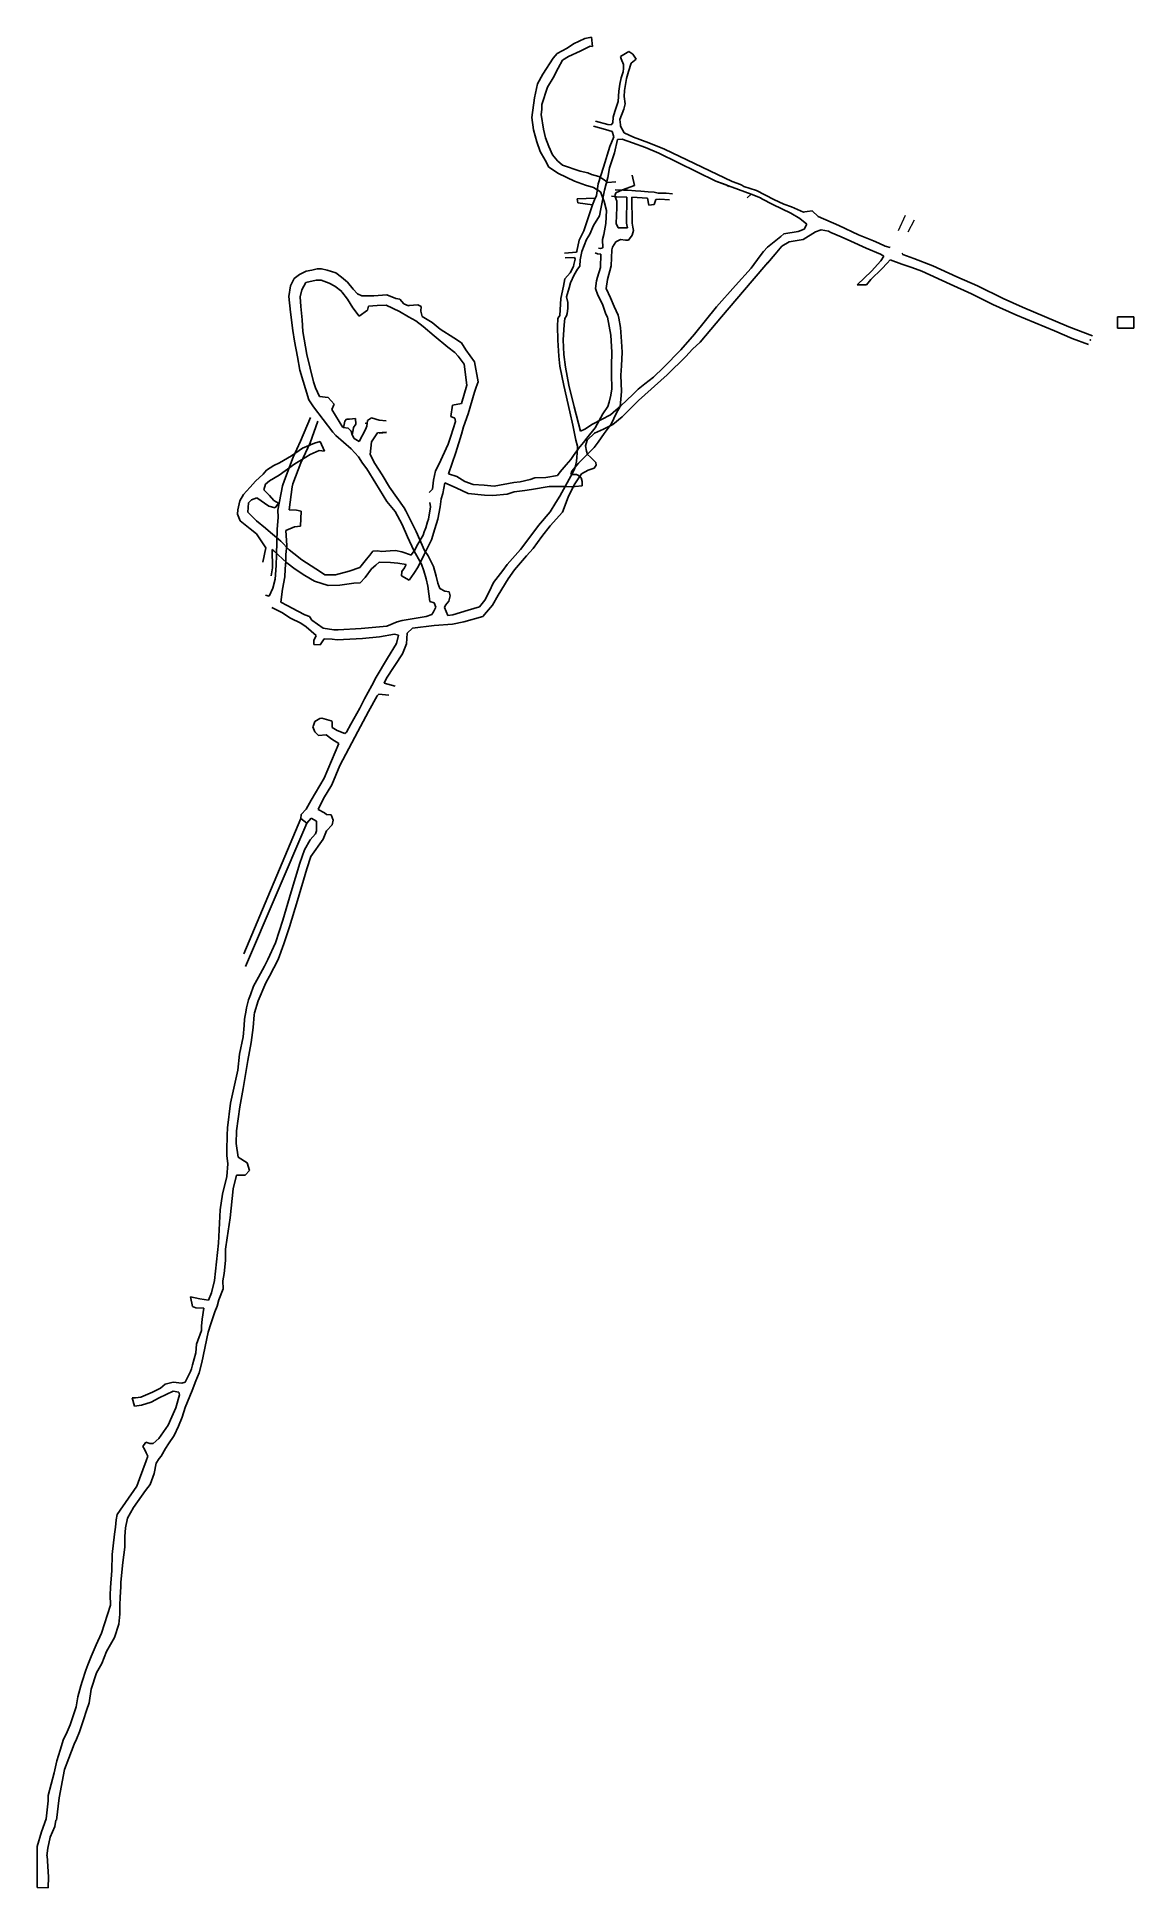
# Model space of a CAD drawing. Header units: metres. Extents: x 750374 to 750713, y 4169003 to 4169575.
import ezdxf

# ---------------------------------------------------------------- set-up
doc = ezdxf.new("R2010")
doc.units = ezdxf.units.M
doc.header["$MEASUREMENT"] = 0
doc.layers.add('INIT_COORD', color=140, linetype='Continuous')
doc.layers.add('kartal ocak', color=7, linetype='Continuous', lineweight=25)

msp = doc.modelspace()

# ---------------------------------------------------------------- linework, layer by layer
at = {"layer": 'INIT_COORD', "linetype": 'Continuous'}
msp.add_point((750699.11, 4169481.4845, 822.226471), dxfattribs=at)
at = {"layer": 'kartal ocak'}
for p, q in [((750539.434, 4169573.013, 783.710022), (750537.516, 4169571.652, 783.718018)), ((750542.968, 4169574.589, 783.708008), (750539.434, 4169573.013, 783.710022)), ((750542.711, 4169571.341, 783.736023), (750544.540966, 4169572.25758, 783.833008)), ((750544.962, 4169575.091, 783.700012), (750542.968, 4169574.589, 783.708008)), ((750544.540966, 4169572.25758, 783.833008), (750545.3, 4169572.14, 783.700012)), ((750545.3, 4169572.14, 783.700012), (750544.962, 4169575.091, 783.700012)), ((750533.185146, 4169568.55911, 784.367004), (750529.957531, 4169563.661369, 786.205017)), ((750534.399885, 4169569.973364, 784), (750533.185146, 4169568.55911, 784.367004)), ((750537.516, 4169571.652, 783.718018), (750534.399885, 4169569.973364, 784)), ((750534.686159, 4169565.44987, 784.455994), (750536.079956, 4169567.89795, 784.367004)), ((750536.079956, 4169567.89795, 784.367004), (750537.931229, 4169569.050427, 784.020996)), ((750537.931229, 4169569.050427, 784.020996), (750541.471, 4169570.677, 783.828979)), ((750541.471, 4169570.677, 783.828979), (750542.711, 4169571.341, 783.736023)), ((750556.494, 4169570.659, 824.611023), (750553.964, 4169569.105, 824.476013)), ((750553.964, 4169569.105, 824.476013), (750554.205, 4169568.326, 824.403015)), ((750554.205, 4169568.326, 824.403015), (750554.86, 4169566.595, 824.276978)), ((750554.86, 4169566.595, 824.276978), (750554.831, 4169565.396, 824.200989)), ((750556.435, 4169564.393, 824.263), (750557.256, 4169567.014, 824.252014)), ((750557.743, 4169569.799, 824.476013), (750556.494, 4169570.659, 824.611023)), ((750557.256, 4169567.014, 824.252014), (750558.818, 4169568.241, 824.445984)), ((750558.818, 4169568.241, 824.445984), (750557.743, 4169569.799, 824.476013)), ((750529.957531, 4169563.661369, 786.205017), (750528.3231, 4169560.644283, 786.263)), ((750531.455, 4169559.62, 786.013977), (750533.203016, 4169562.519322, 786.333008)), ((750533.203016, 4169562.519322, 786.333008), (750534.686159, 4169565.44987, 784.455994)), ((750554.206, 4169562.447, 824.286987), (750553.723, 4169560.554, 824.437988)), ((750554.747, 4169564.365, 824.208984), (750554.206, 4169562.447, 824.286987)), ((750554.831, 4169565.396, 824.200989), (750554.747, 4169564.365, 824.208984)), ((750555.24, 4169558.59, 824.247009), (750555.848, 4169562.267, 824.309021)), ((750555.848, 4169562.267, 824.309021), (750556.435, 4169564.393, 824.263)), ((750527.398, 4169556.35, 786.255005), (750526.568709, 4169550.26, 786.781982)), ((750528.3231, 4169560.644283, 786.263), (750527.398, 4169556.35, 786.255005)), ((750529.633, 4169554.261, 786.130005), (750531.455, 4169559.62, 786.013977)), ((750553.195, 4169555.213, 824.161987), (750552.212, 4169552.062, 824.059998)), ((750553.401, 4169558.391, 824.328003), (750553.195, 4169555.213, 824.161987)), ((750553.723, 4169560.554, 824.437988), (750553.401, 4169558.391, 824.328003)), ((750555.096, 4169556.698, 824.169006), (750555.24, 4169558.59, 824.247009)), ((750555.355, 4169554.468, 824.122986), (750555.096, 4169556.698, 824.169006)), ((750526.568709, 4169550.26, 786.781982), (750527.129, 4169546.402, 786.781982)), ((750529.498, 4169551.18, 786.781982), (750529.667, 4169552.737, 786.130005)), ((750530.144, 4169546.607, 786.781982), (750529.498, 4169551.18, 786.781982)), ((750529.667, 4169552.737, 786.130005), (750529.633, 4169554.261, 786.130005)), ((750551.642, 4169550.29, 824.075989), (750551.588, 4169548.535, 824.20697)), ((750552.212, 4169552.062, 824.059998), (750551.642, 4169550.29, 824.075989)), ((750553.712, 4169549.661, 824.132996), (750554.938, 4169552.818, 824.143982)), ((750553.926, 4169547.926, 824.075989), (750553.712, 4169549.661, 824.132996)), ((750554.938, 4169552.818, 824.143982), (750555.355, 4169554.468, 824.122986)), ((750527.129, 4169546.402, 786.781982), (750528.077, 4169542.721, 786.781982)), ((750530.765, 4169543.917, 786.781982), (750530.144, 4169546.607, 786.781982)), ((750531.809, 4169541.27, 786.872009), (750530.765, 4169543.917, 786.781982)), ((750545.618, 4169547.512, 824.315979), (750549.36, 4169546.531, 824.129028)), ((750550.049, 4169548.097, 824.208008), (750546.213, 4169549.112, 824.336975)), ((750549.36, 4169546.531, 824.129028), (750551.425, 4169545.86, 824.057983)), ((750551.109, 4169548.012, 824.291992), (750550.049, 4169548.097, 824.208008)), ((750551.935, 4169544.244, 824.27002), (750550.635, 4169541.25, 824.401978)), ((750551.588, 4169548.535, 824.20697), (750551.109, 4169548.012, 824.291992)), ((750551.425, 4169545.86, 824.057983), (750551.935, 4169544.244, 824.27002)), ((750553.977, 4169547.507, 824.104004), (750553.926, 4169547.926, 824.075989)), ((750555.067, 4169545.508, 824.013977), (750553.977, 4169547.507, 824.104004)), ((750557.992, 4169544.126, 824.046021), (750555.067, 4169545.508, 824.013977)), ((750562.706, 4169542.357, 824.052002), (750557.992, 4169544.126, 824.046021)), ((750528.077, 4169542.721, 786.781982), (750529.129, 4169539.743, 786.85199)), ((750529.129, 4169539.743, 786.85199), (750530.647, 4169537.089, 786.825989)), ((750532.94, 4169538.714, 786.838013), (750531.809, 4169541.27, 786.872009)), ((750534.506, 4169536.84, 786.987), (750532.94, 4169538.714, 786.838013)), ((750550.635, 4169541.25, 824.401978), (750548.701, 4169534.858, 824.197998)), ((750550.539, 4169534.728, 824.192017), (750552.087, 4169539.276, 824.31897)), ((750552.087, 4169539.276, 824.31897), (750552.989, 4169543.444, 824.202026)), ((750552.989, 4169543.444, 824.202026), (750554.517, 4169543.496, 824.085999)), ((750554.517, 4169543.496, 824.085999), (750557.666, 4169542.404, 824.070984)), ((750557.666, 4169542.404, 824.070984), (750561.694, 4169540.954, 824.041016)), ((750561.694, 4169540.954, 824.041016), (750565.821, 4169539.253, 824.039978)), ((750567.496, 4169540.465, 824.064026), (750562.706, 4169542.357, 824.052002)), ((750565.821, 4169539.253, 824.039978), (750583.347, 4169530.542, 823.968018)), ((750588.397, 4169530.427, 823.820007), (750567.496, 4169540.465, 824.064026)), ((750530.647, 4169537.089, 786.825989), (750531.848, 4169534.886, 786.994995)), ((750531.848, 4169534.886, 786.994995), (750534.766, 4169532.93, 787.947998)), ((750536.014, 4169535.478, 787.616028), (750534.506, 4169536.84, 786.987)), ((750534.766, 4169532.93, 787.947998), (750539.748, 4169530.518, 787.47998)), ((750541.496, 4169533.632, 787.111023), (750536.014, 4169535.478, 787.616028)), ((750543.86, 4169533.134, 787.000977), (750541.496, 4169533.632, 787.111023)), ((750545.035, 4169532.632, 786.859009), (750543.86, 4169533.134, 787.000977)), ((750547.273, 4169531.991, 786.906006), (750545.035, 4169532.632, 786.859009)), ((750548.701, 4169534.858, 824.197998), (750547.049, 4169529.771, 824.198975)), ((750550.034, 4169531.661, 824.242981), (750550.539, 4169534.728, 824.192017)), ((750558.305, 4169529.249, 787.299988), (750557.543, 4169532.387, 787.299988)), ((750539.748, 4169530.518, 787.47998), (750543.137, 4169529.3, 787.343018)), ((750543.137, 4169529.3, 787.343018), (750545.665, 4169528.572, 787.25)), ((750545.665, 4169528.572, 787.25), (750547.792, 4169527.316, 787.396973)), ((750547.049, 4169529.771, 824.198975), (750546.546, 4169526.119, 824.492004)), ((750548.908, 4169530.952, 786.901001), (750547.273, 4169531.991, 786.906006)), ((750547.792, 4169527.316, 787.396973), (750548.93, 4169524.248, 787.380005)), ((750547.886, 4169522.018, 824.63501), (750548.972, 4169527.802, 824.450012)), ((750549.909, 4169530.111, 787.437988), (750548.908, 4169530.952, 786.901001)), ((750548.972, 4169527.802, 824.450012), (750550.034, 4169531.661, 824.242981)), ((750549.909, 4169530.111, 787.437988), (750552.469, 4169530.381, 787.461975)), ((750552.197, 4169526.064, 787.265991), (750552.546, 4169526.99, 787.224976)), ((750554.925, 4169527.823, 807.434998), (750552.29, 4169527.862, 805.973999)), ((750552.546, 4169526.99, 787.224976), (750554.537, 4169527.907, 787.302002)), ((750554.537, 4169527.907, 787.302002), (750558.305, 4169529.249, 787.299988)), ((750556.207, 4169527.806, 808.034973), (750554.925, 4169527.823, 807.434998)), ((750558.538, 4169527.561, 809.338013), (750556.207, 4169527.806, 808.034973)), ((750560.256, 4169527.478, 810.296997), (750558.538, 4169527.561, 809.338013)), ((750562.491, 4169527.272, 811.559998), (750560.256, 4169527.478, 810.296997)), ((750564.362, 4169527.19, 812.551025), (750562.491, 4169527.272, 811.559998)), ((750565.63, 4169526.899, 813.224976), (750564.362, 4169527.19, 812.551025)), ((750568.049, 4169526.897, 814.552002), (750565.63, 4169526.899, 813.224976)), ((750570.06, 4169526.614, 815.719971), (750568.049, 4169526.897, 814.552002)), ((750583.347, 4169530.542, 823.968018), (750594.306138, 4169526.573686, 823.722046)), ((750583.347, 4169530.542, 823.968018), (750586.607, 4169529.449, 823.981995)), ((750586.607, 4169529.449, 823.981995), (750587.426, 4169528.921, 823.879028)), ((750591.045, 4169529.489, 824.335999), (750588.397, 4169530.427, 823.820007)), ((750591.44, 4169529.31, 823.85498), (750591.045, 4169529.489, 824.335999)), ((750592.008, 4169528.955, 823.705017), (750591.44, 4169529.31, 823.85498)), ((750592.008, 4169528.955, 823.705017), (750595.938, 4169527.673, 823.705994)), ((750593.033, 4169525.395, 823.841003), (750594.306138, 4169526.573686, 823.722046)), ((750594.306138, 4169526.573686, 823.722046), (750597.156, 4169525.421, 823.745972)), ((750595.938, 4169527.673, 823.705994), (750601.279, 4169524.859, 823.617004)), ((750540.607, 4169525.075, 824.888977), (750546.089, 4169525.327, 824.546021)), ((750540.794, 4169523.915, 824.900024), (750540.607, 4169525.075, 824.888977)), ((750542.998, 4169523.525, 824.640991), (750540.794, 4169523.915, 824.900024)), ((750545.348, 4169523.267, 824.598022), (750542.647972, 4169515.237449, 824.614014)), ((750545.348, 4169523.267, 824.598022), (750542.998, 4169523.525, 824.640991)), ((750546.089, 4169525.327, 824.546021), (750545.348, 4169523.267, 824.598022)), ((750546.29, 4169525.599, 824.544983), (750546.089, 4169525.327, 824.546021)), ((750546.546, 4169526.119, 824.492004), (750546.29, 4169525.599, 824.544983)), ((750547.485, 4169519.854, 824.646973), (750547.886, 4169522.018, 824.63501)), ((750548.93, 4169524.248, 787.380005), (750549.652718, 4169521.460365, 787.224976)), ((750549.652718, 4169521.460365, 787.224976), (750549.471, 4169517.491, 787.47998)), ((750551.156, 4169525.953, 805.609009), (750552.757, 4169525.671, 806.427002)), ((750552.855, 4169524.398, 787.479004), (750552.197, 4169526.064, 787.265991)), ((750552.598, 4169517.481, 787.536011), (750552.784, 4169522.399, 787.369995)), ((750552.757, 4169525.671, 806.427002), (750555.872547, 4169525.638282, 808.149712)), ((750552.784, 4169522.399, 787.369995), (750552.855, 4169524.398, 787.479004)), ((750555.821964, 4169517.604022, 792.750977), (750555.872547, 4169525.638282, 808.149712)), ((750557.583, 4169517.54, 792.583008), (750557.423, 4169525.622, 809.007019)), ((750557.423, 4169525.622, 809.007019), (750562.244, 4169525.262, 811.447998)), ((750562.244, 4169525.262, 811.447998), (750562.714, 4169523.199, 812.715027)), ((750562.714, 4169523.199, 812.715027), (750564.338, 4169523.315, 812.940979)), ((750564.338, 4169523.315, 812.940979), (750564.912, 4169524.917, 812.861023)), ((750564.912, 4169524.917, 812.861023), (750566.132, 4169524.965, 813.450012)), ((750566.132, 4169524.965, 813.450012), (750569.079, 4169524.798, 815.098999)), ((750597.156, 4169525.421, 823.745972), (750597.574, 4169525.147, 823.791992)), ((750600.976, 4169523.362, 823.716003), (750597.574, 4169525.147, 823.791992)), ((750606.602, 4169520.685, 823.513), (750600.976, 4169523.362, 823.716003)), ((750601.279, 4169524.859, 823.617004), (750604.424, 4169523.484, 823.651001)), ((750604.424, 4169523.484, 823.651001), (750606.818, 4169522.617, 823.530029)), ((750606.818, 4169522.617, 823.530029), (750610.431, 4169520.98, 823.656982)), ((750610.431, 4169520.98, 823.656982), (750610.892, 4169521.084, 823.71698)), ((750610.892, 4169521.084, 823.71698), (750611.634, 4169521.213, 823.645996)), ((750611.634, 4169521.213, 823.645996), (750613.134, 4169521.381, 823.461975)), ((750613.134, 4169521.381, 823.461975), (750615.03, 4169519.649, 823.416016)), ((750542.647972, 4169515.237449, 824.614014), (750541.15344, 4169512.304401, 824.390991)), ((750544.499, 4169514.232, 824.713989), (750545.577, 4169516.846, 824.653015)), ((750545.577, 4169516.846, 824.653015), (750547.485, 4169519.854, 824.646973)), ((750549.471, 4169517.491, 787.47998), (750548.834, 4169514.064, 787.210022)), ((750553.239, 4169516.191, 787.400024), (750552.598, 4169517.481, 787.536011)), ((750554.356, 4169516.15, 786.799988), (750553.239, 4169516.191, 787.400024)), ((750555.783, 4169516.108, 786.799988), (750554.356, 4169516.15, 786.799988)), ((750556.156499, 4169516.165167, 790.960999), (750555.783, 4169516.108, 786.799988)), ((750555.888, 4169517.088, 792.150024), (750555.821964, 4169517.604022, 792.750977)), ((750555.888, 4169517.088, 792.150024), (750556.156499, 4169516.165167, 790.960999)), ((750557.753, 4169516.331, 791.544983), (750557.583, 4169517.54, 792.583008)), ((750557.583, 4169513.854, 786.799988), (750557.955, 4169515.361, 791.151978)), ((750557.955, 4169515.361, 791.151978), (750557.753, 4169516.331, 791.544983)), ((750604.384, 4169514.244, 823.583984), (750608.849, 4169515.001, 823.388)), ((750609.326, 4169519.01, 823.421021), (750606.602, 4169520.685, 823.513)), ((750608.849, 4169515.001, 823.388), (750610.648, 4169515.686, 823.38501)), ((750611.484, 4169517.326, 823.401001), (750609.326, 4169519.01, 823.421021)), ((750610.648, 4169515.686, 823.38501), (750611.484, 4169517.326, 823.401001)), ((750615.917, 4169515.512, 823.405029), (750614.196, 4169514.912, 823.39502)), ((750615.03, 4169519.649, 823.416016), (750621.408, 4169516.895, 823.479004)), ((750618.202, 4169515.139, 823.437988), (750615.917, 4169515.512, 823.405029)), ((750618.923, 4169514.689, 823.393005), (750618.202, 4169515.139, 823.437988)), ((750621.408, 4169516.895, 823.479004), (750627.501, 4169513.946, 823.273987)), ((750541.15344, 4169512.304401, 824.390991), (750540.488, 4169508.914, 824.695984)), ((750542.059, 4169508.884, 824.669983), (750543.41028, 4169512.506947, 824.562988)), ((750543.41028, 4169512.506947, 824.562988), (750544.499, 4169514.232, 824.713989)), ((750547.808, 4169509.73, 787.400024), (750547.174, 4169509.865, 791.603027)), ((750548.453, 4169509.949, 787.400024), (750547.808, 4169509.73, 787.400024)), ((750548.834, 4169514.064, 787.210022), (750548.387, 4169512.564, 787.429993)), ((750548.387, 4169512.564, 787.429993), (750548.453, 4169509.949, 787.400024)), ((750551.026, 4169504.456, 787.414978), (750551.322, 4169509.355, 787.401001)), ((750551.322, 4169509.355, 787.401001), (750551.509, 4169510.169, 787.348999)), ((750551.509, 4169510.169, 787.348999), (750552.535, 4169511.815, 787.315002)), ((750552.535, 4169511.815, 787.315002), (750553.984, 4169512.541, 786.799988)), ((750553.984, 4169512.541, 786.799988), (750555.528, 4169512.292, 786.799988)), ((750555.528, 4169512.292, 786.799988), (750556.396, 4169512.366, 786.799988)), ((750556.396, 4169512.366, 786.799988), (750557.583, 4169513.854, 786.799988)), ((750598.16, 4169508.817, 823.794006), (750599.305, 4169510.221, 823.726013)), ((750599.305, 4169510.221, 823.726013), (750603.443, 4169513.516, 823.539978)), ((750603.777, 4169510.449, 823.54303), (750601.721, 4169508.028, 823.708984)), ((750603.443, 4169513.516, 823.539978), (750604.384, 4169514.244, 823.583984)), ((750606.075, 4169511.788, 823.505981), (750603.777, 4169510.449, 823.54303)), ((750610.409, 4169512.538, 823.367004), (750606.075, 4169511.788, 823.505981)), ((750614.196, 4169514.912, 823.39502), (750610.409, 4169512.538, 823.367004)), ((750622.123, 4169513.324, 823.283997), (750618.923, 4169514.689, 823.393005)), ((750625.099, 4169512, 823.356995), (750622.123, 4169513.324, 823.283997)), ((750629.821, 4169509.897, 823.267029), (750625.099, 4169512, 823.356995)), ((750627.501, 4169513.946, 823.273987), (750632.057, 4169512.125, 823.234985)), ((750634.206, 4169508.057, 823.19397), (750629.821, 4169509.897, 823.267029)), ((750632.057, 4169512.125, 823.234985), (750633.729, 4169511.447, 823.231995)), ((750633.729, 4169511.447, 823.231995), (750635.657, 4169510.532, 823.103027)), ((750635.657, 4169510.532, 823.103027), (750637.278, 4169510.105, 822.971985)), ((750540.383, 4169508.643, 824.653015), (750536.663, 4169508.272, 824.671021)), ((750536.856, 4169506.897, 824.794006), (750539.786, 4169506.963, 824.648987)), ((750539.438, 4169504.218, 824.76001), (750538.381, 4169502.198, 825.137024)), ((750539.51, 4169504.857, 824.862976), (750539.438, 4169504.218, 824.76001)), ((750539.907, 4169506.423, 824.802979), (750539.51, 4169504.857, 824.862976)), ((750539.786, 4169506.963, 824.648987), (750539.907, 4169506.423, 824.802979)), ((750540.488, 4169508.914, 824.695984), (750540.383, 4169508.643, 824.653015)), ((750540.679, 4169503.385, 825.093994), (750541.431, 4169504.335, 824.781006)), ((750541.431, 4169504.335, 824.781006), (750541.461, 4169506.23, 824.765991)), ((750541.461, 4169506.23, 824.765991), (750542.059, 4169508.884, 824.669983)), ((750546.079, 4169508.401, 791.729004), (750546.858, 4169508.09, 790.403992)), ((750546.858, 4169508.09, 790.403992), (750547.925, 4169508.001, 787.400024)), ((750547.786, 4169503.935, 787.414978), (750546.897, 4169500.901, 787.510986)), ((750547.925, 4169508.001, 787.400024), (750547.786, 4169503.935, 787.414978)), ((750549.921136, 4169500.200711, 787.539978), (750551.026, 4169504.456, 787.414978)), ((750589.512, 4169498.36, 824.083984), (750594.332, 4169503.641, 823.754028)), ((750594.332, 4169503.641, 823.754028), (750597.107, 4169507.477, 823.731995)), ((750599.47, 4169505.412, 823.796021), (750594.596, 4169499.822, 824.044983)), ((750597.107, 4169507.477, 823.731995), (750598.16, 4169508.817, 823.794006)), ((750601.721, 4169508.028, 823.708984), (750599.321541, 4169505.241732, 823.803604)), ((750631.475, 4169502.798, 823.164001), (750634.35, 4169505.941, 823.075989)), ((750635.323, 4169507.443, 823.099976), (750634.206, 4169508.057, 823.19397)), ((750634.35, 4169505.941, 823.075989), (750635.323, 4169507.443, 823.099976)), ((750636.31, 4169505.206, 823.125), (750634.624, 4169503.489, 823.125977)), ((750637.281, 4169506.305, 823.010986), (750636.31, 4169505.206, 823.125)), ((750640.852, 4169504.872, 822.982971), (750637.281, 4169506.305, 823.010986)), ((750643.893, 4169503.867, 822.934998), (750640.852, 4169504.872, 822.982971)), ((750641.104, 4169507.912, 823.041992), (750644.544, 4169506.712, 822.987976)), ((750646.974, 4169502.772, 822.867004), (750643.893, 4169503.867, 822.934998)), ((750644.544, 4169506.712, 822.987976), (750650.435, 4169504.364, 822.898987)), ((750650.435, 4169504.364, 822.898987), (750657.816, 4169500.996, 822.893005)), ((750452.076, 4169498.227, 811.265991), (750451.556, 4169494.92, 811.734009)), ((750453.164, 4169500.472, 811.495972), (750452.076, 4169498.227, 811.265991)), ((750454.783, 4169501.712, 811.578003), (750453.164, 4169500.472, 811.495972)), ((750456.826, 4169502.811, 811.658997), (750454.783, 4169501.712, 811.578003)), ((750455.527, 4169497.025, 811.421997), (750456.747, 4169499.221, 811.421997)), ((750456.747, 4169499.221, 811.421997), (750459.999, 4169499.955, 811.554016)), ((750458.603, 4169503.084, 811.606995), (750456.826, 4169502.811, 811.658997)), ((750460.304, 4169503.447, 811.697998), (750458.603, 4169503.084, 811.606995)), ((750459.999, 4169499.955, 811.554016), (750461.489, 4169499.966, 811.63501)), ((750461.592, 4169503.466, 811.911987), (750460.304, 4169503.447, 811.697998)), ((750461.489, 4169499.966, 811.63501), (750463.997, 4169499.028, 811.862)), ((750463.313, 4169503.084, 811.870972), (750461.592, 4169503.466, 811.911987)), ((750466.035, 4169502.203, 811.744995), (750463.313, 4169503.084, 811.870972)), ((750463.997, 4169499.028, 811.862), (750465.747, 4169498.088, 811.896973)), ((750465.747, 4169498.088, 811.896973), (750467.876, 4169496.503, 812.065002)), ((750467.764, 4169500.913, 813.213989), (750466.035, 4169502.203, 811.744995)), ((750469.606, 4169499.41, 811.778992), (750467.764, 4169500.913, 813.213989)), ((750471.338, 4169497.212, 811.414001), (750469.606, 4169499.41, 811.778992)), ((750536.321, 4169498.168, 824.992981), (750535.544, 4169494.32, 825.367981)), ((750536.799, 4169500.383, 825.249023), (750536.321, 4169498.168, 824.992981)), ((750538.381, 4169502.198, 825.137024), (750536.799, 4169500.383, 825.249023)), ((750538.082, 4169497.653, 825.093994), (750538.495, 4169499.164, 824.989014)), ((750538.495, 4169499.164, 824.989014), (750539.607, 4169501.677, 825.046997)), ((750539.607, 4169501.677, 825.046997), (750540.679, 4169503.385, 825.093994)), ((750546.565, 4169499.807, 787.836975), (750546.18965, 4169497.365759, 789.01001)), ((750546.897, 4169500.901, 787.510986), (750546.565, 4169499.807, 787.836975)), ((750549.545432, 4169497.365759, 788.273987), (750549.921136, 4169500.200711, 787.539978)), ((750583.608, 4169491.776, 824.43103), (750589.512, 4169498.36, 824.083984)), ((750594.596, 4169499.822, 824.044983), (750585.13, 4169488.61, 824.45697)), ((750627.042, 4169498.527, 823.557983), (750631.475, 4169502.798, 823.164001)), ((750629.954, 4169498.533, 823.406006), (750627.042, 4169498.527, 823.557983)), ((750631.304, 4169500.144, 823.164001), (750629.954, 4169498.533, 823.406006)), ((750634.624, 4169503.489, 823.125977), (750631.304, 4169500.144, 823.164001)), ((750655.81, 4169498.711, 822.846008), (750646.974, 4169502.772, 822.867004)), ((750662.396, 4169495.727, 822.880005), (750655.81, 4169498.711, 822.846008)), ((750657.816, 4169500.996, 822.893005), (750664.17, 4169498.278, 822.934021)), ((750664.17, 4169498.278, 822.934021), (750672.158, 4169494.344, 822.859009)), ((750451.556, 4169494.92, 811.734009), (750452.042, 4169490.072, 812.252991)), ((750455.038, 4169494.824, 811.570984), (750455.527, 4169497.025, 811.421997)), ((750455.259, 4169491.813, 812.158997), (750455.038, 4169494.824, 811.570984)), ((750467.866, 4169496.356, 811.689026), (750469.611, 4169494.06, 811.237976)), ((750469.611, 4169494.06, 811.237976), (750471.336, 4169491.466, 811)), ((750472.774, 4169495.763, 810.77301), (750471.338, 4169497.212, 811.414001)), ((750474.09, 4169495.163, 810.580017), (750472.774, 4169495.763, 810.77301)), ((750477.82, 4169495.105, 810.580017), (750474.09, 4169495.163, 810.580017)), ((750476.146, 4169491.983, 810.625977), (750478.774, 4169492.192, 810.612)), ((750481.75, 4169495.433, 810.580017), (750477.82, 4169495.105, 810.580017)), ((750478.774, 4169492.192, 810.612), (750481.603, 4169492.225, 810.580017)), ((750481.603, 4169492.225, 810.580017), (750485.715, 4169490.251, 809.572021)), ((750484.581, 4169494.287, 809.778992), (750481.75, 4169495.433, 810.580017)), ((750485.847, 4169494.085, 809.528015), (750484.581, 4169494.287, 809.778992)), ((750487.066, 4169492.625, 809.325989), (750485.847, 4169494.085, 809.528015)), ((750488.445, 4169492.058, 809.237976), (750487.066, 4169492.625, 809.325989)), ((750488.734, 4169492.149, 809.054993), (750488.445, 4169492.058, 809.237976)), ((750491.329, 4169492.407, 808.591003), (750488.734, 4169492.149, 809.054993)), ((750492.379, 4169491.822, 808.593994), (750491.329, 4169492.407, 808.591003)), ((750535.544, 4169494.32, 825.367981), (750535.24, 4169489.042, 825.640991)), ((750537.236, 4169494.808, 825.221008), (750538.082, 4169497.653, 825.093994)), ((750537.683, 4169493.081, 825.341003), (750537.236, 4169494.808, 825.221008)), ((750537.654, 4169491.207, 825.562012), (750537.683, 4169493.081, 825.341003)), ((750546.18965, 4169497.365759, 789.01001), (750546.951, 4169495.357, 788.35199)), ((750546.951, 4169495.357, 788.35199), (750548.417, 4169492.587, 788.635986)), ((750548.417, 4169492.587, 788.635986), (750549.468, 4169489.452, 788.875977)), ((750550.876, 4169494.573, 788.182983), (750549.545432, 4169497.365759, 788.273987)), ((750551.972, 4169491.802, 788.807983), (750550.876, 4169494.573, 788.182983)), ((750668.991, 4169492.425, 822.815979), (750662.396, 4169495.727, 822.880005)), ((750676.008, 4169489.309, 822.737976), (750668.991, 4169492.425, 822.815979)), ((750672.158, 4169494.344, 822.859009), (750678.148, 4169491.661, 822.768982)), ((750452.042, 4169490.072, 812.252991), (750452.725, 4169484.402, 813.307983)), ((750455.594, 4169487.75, 812.846008), (750455.259, 4169491.813, 812.158997)), ((750455.806, 4169484.101, 813.473022), (750455.594, 4169487.75, 812.846008)), ((750471.336, 4169491.466, 811), (750473.218464, 4169488.867946, 810.557983)), ((750473.218464, 4169488.867946, 810.557983), (750475.823, 4169490.733, 810.557983)), ((750475.823, 4169490.733, 810.557983), (750476.146, 4169491.983, 810.625977)), ((750485.715, 4169490.251, 809.572021), (750488.516, 4169488.623, 808.981018)), ((750488.516, 4169488.623, 808.981018), (750490.735, 4169487.391, 808.518982)), ((750490.735, 4169487.391, 808.518982), (750493.056, 4169485.662, 808.192993)), ((750492.254, 4169490.454, 808.674011), (750492.379, 4169491.822, 808.593994)), ((750492.655251, 4169488.736932, 808.335999), (750492.254, 4169490.454, 808.674011)), ((750495.831, 4169486.887, 807.742981), (750492.655251, 4169488.736932, 808.335999)), ((750498.232, 4169484.853, 807.471985), (750495.831, 4169486.887, 807.742981)), ((750534.58, 4169488.028, 825.807007), (750534.54, 4169485.722, 825.754028)), ((750534.692, 4169488.375, 825.822998), (750534.58, 4169488.028, 825.807007)), ((750535.24, 4169489.042, 825.640991), (750534.692, 4169488.375, 825.822998)), ((750536.553, 4169486.215, 825.835022), (750536.771, 4169488.157, 825.611023)), ((750536.771, 4169488.157, 825.611023), (750537.238, 4169488.988, 825.833008)), ((750537.238, 4169488.988, 825.833008), (750537.459, 4169489.703, 825.585999)), ((750537.459, 4169489.703, 825.585999), (750537.654, 4169491.207, 825.562012)), ((750549.468, 4169489.452, 788.875977), (750549.954109, 4169488.528626, 788.838989)), ((750549.954109, 4169488.528626, 788.838989), (750550.981207, 4169483.005323, 789.567017)), ((750553.225657, 4169489.130799, 788.913025), (750551.972, 4169491.802, 788.807983)), ((750553.486, 4169488.236, 789.054016), (750553.225657, 4169489.130799, 788.913025)), ((750553.942, 4169485.314, 789.379028), (750553.486, 4169488.236, 789.054016)), ((750576.791, 4169483.309, 824.862), (750583.608, 4169491.776, 824.43103)), ((750585.13, 4169488.61, 824.45697), (750578.57, 4169480.871, 824.823975)), ((750687.972, 4169484.322, 822.455017), (750676.008, 4169489.309, 822.737976)), ((750678.148, 4169491.661, 822.768982), (750692.439, 4169485.564, 822.453003)), ((750452.725, 4169484.402, 813.307983), (750453.244, 4169481.152, 813.905029)), ((750453.244, 4169481.152, 813.905029), (750454.219, 4169476.258, 814.713989)), ((750457.07, 4169477.026, 814.822021), (750455.806, 4169484.101, 813.473022)), ((750493.056, 4169485.662, 808.192993), (750496.441, 4169482.796, 807.585999)), ((750496.441, 4169482.796, 807.585999), (750500.589, 4169479.286, 806.744019)), ((750502.48, 4169482.145, 806.705994), (750498.232, 4169484.853, 807.471985)), ((750504.799, 4169480.571, 806.487976), (750502.48, 4169482.145, 806.705994)), ((750534.54, 4169485.722, 825.754028), (750534.563, 4169481.399, 825.914978)), ((750534.563, 4169481.399, 825.914978), (750534.863, 4169476.513, 825.885986)), ((750536.249, 4169481.562, 825.906006), (750536.553, 4169486.215, 825.835022)), ((750536.469, 4169476.983, 825.807007), (750536.249, 4169481.562, 825.906006)), ((750550.981207, 4169483.005323, 789.567017), (750551.299, 4169477.689, 790.455994)), ((750554.256, 4169481.03, 789.901001), (750553.942, 4169485.314, 789.379028)), ((750554.473, 4169477.725, 790.479004), (750554.256, 4169481.03, 789.901001)), ((750576.791, 4169483.309, 824.862), (750572.539, 4169478.409, 825.085022)), ((750578.57, 4169480.871, 824.823975), (750576.206, 4169478.703, 825.268982)), ((750693.49, 4169481.998, 822.30603), (750687.972, 4169484.322, 822.455017)), ((750692.439, 4169485.564, 822.453003), (750699.693, 4169482.823, 822.19397)), ((750698.527, 4169480.146, 822.258972), (750693.49, 4169481.998, 822.30603)), ((750454.219, 4169476.258, 814.713989), (750454.91, 4169472.149, 815.268005)), ((750458.095, 4169472.744, 815.492004), (750457.07, 4169477.026, 814.822021)), ((750500.589, 4169479.286, 806.744019), (750502.741, 4169477.67, 806.383972)), ((750502.741, 4169477.67, 806.383972), (750503.785, 4169476.523, 805.973999)), ((750503.785, 4169476.523, 805.973999), (750505.671, 4169474.034, 805.513977)), ((750506.215, 4169478.499, 806.080994), (750504.799, 4169480.571, 806.487976)), ((750508.817, 4169474.789, 805.560974), (750506.215, 4169478.499, 806.080994)), ((750534.863, 4169476.513, 825.885986), (750535.208, 4169473.405, 826.080994)), ((750537.001, 4169473.115, 826.143982), (750536.469, 4169476.983, 825.807007)), ((750551.299, 4169477.689, 790.455994), (750551.129, 4169473.546, 791.343994)), ((750554.281, 4169473.472, 791.333008), (750554.473, 4169477.725, 790.479004)), ((750572.539, 4169478.409, 825.085022), (750567.272, 4169473.019, 825.41803)), ((750568.388, 4169470.784, 825.317993), (750574.182, 4169476.435, 825.111023)), ((750574.182, 4169476.435, 825.111023), (750576.206, 4169478.703, 825.268982)), ((750454.91, 4169472.149, 815.268005), (750457.74, 4169462.98, 817.187988)), ((750459.162, 4169468.606, 816.452026), (750458.095, 4169472.744, 815.492004)), ((750505.671, 4169474.034, 805.513977), (750506.452, 4169467.522, 804.598999)), ((750510.034, 4169468.569, 804.939026), (750508.817, 4169474.789, 805.560974)), ((750535.208, 4169473.405, 826.080994), (750536.494, 4169467.445, 826.247986)), ((750537.97, 4169467.549, 826.190002), (750537.001, 4169473.115, 826.143982)), ((750551.129, 4169473.546, 791.343994), (750551.165, 4169470.98, 791.669006)), ((750551.165, 4169470.98, 791.669006), (750551.31, 4169466.425, 792.396973)), ((750554.078053, 4169470.606649, 791.715027), (750554.281, 4169473.472, 791.333008)), ((750554.256, 4169465.564, 792.544006), (750554.078053, 4169470.606649, 791.715027)), ((750559.494, 4169462.8, 825.927979), (750568.388, 4169470.784, 825.317993)), ((750564.15, 4169470.036, 825.51001), (750561.461, 4169467.998, 825.619995)), ((750567.272, 4169473.019, 825.41803), (750564.15, 4169470.036, 825.51001)), ((750459.755, 4169466.687, 816.945007), (750459.162, 4169468.606, 816.452026)), ((750460.974, 4169464.018, 817.346008), (750459.755, 4169466.687, 816.945007)), ((750463.677492, 4169463.685976, 817.218994), (750460.974, 4169464.018, 817.346008)), ((750465.485, 4169461.724, 817.067993), (750463.677492, 4169463.685976, 817.218994)), ((750506.452, 4169467.522, 804.598999), (750504.826635, 4169461.881319, 803.59198)), ((750506.856, 4169458.736, 803.424011), (750508.862, 4169465.4, 804.335022)), ((750508.862, 4169465.4, 804.335022), (750509.353, 4169466.91, 804.629028)), ((750509.353, 4169466.91, 804.629028), (750510.034, 4169468.569, 804.939026)), ((750536.494, 4169467.445, 826.247986), (750538.316, 4169459.31, 826.453003)), ((750539.656, 4169460.813, 826.440979), (750537.97, 4169467.549, 826.190002)), ((750550.989, 4169464.424, 792.687988), (750550.485, 4169462.247, 792.932983)), ((750551.31, 4169466.425, 792.396973), (750550.989, 4169464.424, 792.687988)), ((750554.044, 4169463.249, 792.710999), (750554.256, 4169465.564, 792.544006)), ((750557.749, 4169464.688, 825.857971), (750554.077, 4169461.149, 826.289978)), ((750559.418, 4169466.356, 825.710022), (750557.749, 4169464.688, 825.857971)), ((750561.461, 4169467.998, 825.619995), (750559.418, 4169466.356, 825.710022)), ((750457.74, 4169462.98, 817.187988), (750459.093, 4169460.81, 817.278992)), ((750459.093, 4169460.81, 817.278992), (750465.138, 4169453.075, 818.382019)), ((750464.795, 4169460.027, 817.01001), (750465.485, 4169461.724, 817.067993)), ((750468.175, 4169454.499, 818.541016), (750464.795, 4169460.027, 817.01001)), ((750502.115, 4169461.392, 803.856018), (750501.57, 4169457.861, 803.812988)), ((750501.57, 4169457.861, 803.812988), (750502.83, 4169457.346, 803.544983)), ((750504.826635, 4169461.881319, 803.59198), (750502.115, 4169461.392, 803.856018)), ((750505.487, 4169454.684, 802.888977), (750506.856, 4169458.736, 803.424011)), ((750538.316, 4169459.31, 826.453003), (750539.229, 4169455.183, 826.752014)), ((750541.557, 4169453.381, 827.012024), (750539.656, 4169460.813, 826.440979)), ((750550.857, 4169458.392, 826.468018), (750545.341, 4169455.534, 827.010986)), ((750548.526, 4169458.725, 793.674011), (750546.149, 4169454.367, 794.72998)), ((750550.056, 4169460.919, 793.255005), (750548.526, 4169458.725, 793.674011)), ((750550.485, 4169462.247, 792.932983), (750550.056, 4169460.919, 793.255005)), ((750554.077, 4169461.149, 826.289978), (750550.857, 4169458.392, 826.468018)), ((750551.031, 4169455.49, 793.731018), (750552.677, 4169458.967, 793.281006)), ((750552.677, 4169458.967, 793.281006), (750553.861, 4169460.915, 793.017029)), ((750553.861, 4169460.915, 793.017029), (750554.044, 4169463.249, 792.710999)), ((750554.477, 4169457.783, 826.538025), (750559.494, 4169462.8, 825.927979)), ((750458.207, 4169457.57, 831.97998), (750455.171, 4169450.241, 831.606995)), ((750458.086, 4169449.731, 831.629028), (750460.480541, 4169456.43, 831.952026)), ((750465.138, 4169453.075, 818.382019), (750465.995, 4169451.948, 818.770996)), ((750468.456043, 4169454.838085, 819.893982), (750468.272043, 4169454.427085, 818.247986)), ((750469.894043, 4169454.211085, 818.745972), (750468.272043, 4169454.427085, 818.247986)), ((750468.824043, 4169456.446085, 821.875977), (750468.456043, 4169454.838085, 819.893982)), ((750469.294043, 4169457.091085, 822.77002), (750468.824043, 4169456.446085, 821.875977)), ((750470.298043, 4169457.016085, 822.659973), (750469.294043, 4169457.091085, 822.77002)), ((750470.753043, 4169453.310085, 818.71698), (750469.894043, 4169454.211085, 818.745972)), ((750472.149043, 4169457.255085, 822.47998), (750470.298043, 4169457.016085, 822.659973)), ((750471.116043, 4169452.214085, 818.843018), (750470.753043, 4169453.310085, 818.71698)), ((750471.116043, 4169452.214085, 818.843018), (750471.433043, 4169453.711085, 819.445007)), ((750471.745043, 4169451.108085, 819.268982), (750471.116043, 4169452.214085, 818.843018)), ((750471.433043, 4169453.711085, 819.445007), (750471.542043, 4169454.474085, 819.911011)), ((750471.542043, 4169454.474085, 819.911011), (750472.197043, 4169455.510085, 821.015991)), ((750472.197043, 4169455.510085, 821.015991), (750472.149043, 4169457.255085, 822.47998)), ((750475.191043, 4169453.862085, 819.51001), (750473.284043, 4169450.165085, 819.747009)), ((750475.709795, 4169455.699712, 819.742249), (750475.122043, 4169455.784085, 820.573975)), ((750475.391043, 4169454.358085, 819.619019), (750475.191043, 4169453.862085, 819.51001)), ((750475.615043, 4169454.854085, 819.627014), (750475.391043, 4169454.358085, 819.619019)), ((750475.814043, 4169456.630085, 819.869019), (750475.615043, 4169454.854085, 819.627014)), ((750477.060043, 4169457.469085, 819.640015), (750475.814043, 4169456.630085, 819.869019)), ((750479.379043, 4169456.710085, 819.153015), (750477.060043, 4169457.469085, 819.640015)), ((750477.078043, 4169450.044085, 819.51001), (750478.886043, 4169452.798085, 819.580017)), ((750478.886043, 4169452.798085, 819.580017), (750481.663043, 4169453.053085, 819.640015)), ((750481.592043, 4169456.547085, 819.635986), (750479.379043, 4169456.710085, 819.153015)), ((750481.64017, 4169452.921199, 815.340027), (750479.457482, 4169452.766457, 815.340027)), ((750502.972, 4169456.358, 803.044983), (750501.555, 4169451.779, 802.309998)), ((750502.83, 4169457.346, 803.544983), (750502.972, 4169456.358, 803.044983)), ((750503.107, 4169446.771, 802.005005), (750504.846, 4169452.376, 802.385986)), ((750504.846, 4169452.376, 802.385986), (750505.487, 4169454.684, 802.888977)), ((750539.229, 4169455.183, 826.752014), (750540.133, 4169450.548, 827.142029)), ((750542.939, 4169453.925, 827.083984), (750541.557, 4169453.381, 827.012024)), ((750545.341, 4169455.534, 827.010986), (750542.939, 4169453.925, 827.083984)), ((750546.149, 4169454.367, 794.72998), (750543.531, 4169451.124, 795.835022)), ((750543.697, 4169450.552, 827.14502), (750545.907, 4169452.745, 827.070007)), ((750545.907, 4169452.745, 827.070007), (750548.654, 4169453.916, 827.023987)), ((750547.102, 4169449.964, 795.486023), (750548.864, 4169452.59, 794.807983)), ((750548.654, 4169453.916, 827.023987), (750551.632, 4169455.366, 826.690979)), ((750548.864, 4169452.59, 794.807983), (750551.031, 4169455.49, 793.731018)), ((750551.632, 4169455.366, 826.690979), (750554.477, 4169457.783, 826.538025)), ((750455.722, 4169448.089, 786.565979), (750452.319, 4169445.757, 787.052002)), ((750455.171, 4169450.241, 831.606995), (750452.845, 4169445.271, 831.468018)), ((750455.259, 4169443.512, 831.413025), (750458.086, 4169449.731, 831.629028)), ((750459.459, 4169449.661, 785.786011), (750455.722, 4169448.089, 786.565979)), ((750458.111, 4169446.105, 786.416016), (750460.887185, 4169447.379749, 785.786011)), ((750461.189, 4169450.105, 786.603027), (750459.459, 4169449.661, 785.786011)), ((750460.887185, 4169447.379749, 785.786011), (750462.511444, 4169447.191375, 786.66803)), ((750462.511444, 4169447.191375, 786.66803), (750461.189, 4169450.105, 786.603027)), ((750465.995, 4169451.948, 818.770996), (750470.728, 4169447.852, 819.968018)), ((750470.728, 4169447.852, 819.968018), (750473.006, 4169445.432, 820.604004)), ((750473.284043, 4169450.165085, 819.747009), (750471.745043, 4169451.108085, 819.268982)), ((750476.642043, 4169446.128085, 820.536987), (750477.078043, 4169450.044085, 819.51001)), ((750500.702, 4169449.342, 801.883972), (750497.798738, 4169442.987012, 801.741028)), ((750501.555, 4169451.779, 802.309998), (750500.702, 4169449.342, 801.883972)), ((750503.107, 4169446.771, 802.005005), (750500.864116, 4169440.114707, 801.192017)), ((750540.963, 4169447.976, 795.309021), (750539.443, 4169445.777, 795.471008)), ((750540.133, 4169450.548, 827.142029), (750540.684, 4169448.673, 827.109985)), ((750540.681, 4169447.905, 827.164001), (750540.354, 4169443.943, 827.310974)), ((750540.684, 4169448.673, 827.109985), (750540.681, 4169447.905, 827.164001)), ((750542.526, 4169449.793, 795.229004), (750540.963, 4169447.976, 795.309021)), ((750543.531, 4169451.124, 795.835022), (750542.526, 4169449.793, 795.229004)), ((750543.171, 4169448.8, 827.143005), (750543.697, 4169450.552, 827.14502)), ((750543.481, 4169447.112, 827.163025), (750543.171, 4169448.8, 827.143005)), ((750543.325, 4169445.842, 795.317993), (750545.856, 4169448.319, 795.59198)), ((750543.771, 4169446.159, 827.328979), (750543.481, 4169447.112, 827.163025)), ((750545.856, 4169448.319, 795.59198), (750547.102, 4169449.964, 795.486023)), ((750444.603, 4169441.274, 788.179993), (750443.587, 4169440.047, 789.099976)), ((750446.911, 4169442.751, 788.179993), (750444.603, 4169441.274, 788.179993)), ((750448.687, 4169443.514, 787.909973), (750446.911, 4169442.751, 788.179993)), ((750448.579, 4169439.758, 788.179993), (750453.343, 4169443.274, 787.120972)), ((750452.319, 4169445.757, 787.052002), (750448.687, 4169443.514, 787.909973)), ((750452.845, 4169445.271, 831.468018), (750450.225, 4169438.156, 831.21698)), ((750452.762, 4169437.031, 831.265991), (750455.259, 4169443.512, 831.413025)), ((750453.343, 4169443.274, 787.120972), (750455.477, 4169444.483, 787.01001)), ((750455.477, 4169444.483, 787.01001), (750458.111, 4169446.105, 786.416016)), ((750473.006, 4169445.432, 820.604004), (750474.269, 4169443.468, 821.039001)), ((750474.269, 4169443.468, 821.039001), (750475.613, 4169441.705, 821.515991)), ((750475.613, 4169441.705, 821.515991), (750478.438, 4169437.129, 822.466003)), ((750478.042, 4169443.374, 821.559021), (750476.642043, 4169446.128085, 820.536987)), ((750480.39, 4169439.824, 822.302979), (750478.042, 4169443.374, 821.559021)), ((750496.849, 4169441.113, 800.994995), (750496.192, 4169438.218, 800.632996)), ((750497.798738, 4169442.987012, 801.741028), (750496.849, 4169441.113, 800.994995)), ((750535.317, 4169440.74, 796.434021), (750534.487, 4169439.636, 796.195984)), ((750537.153, 4169442.898, 795.674988), (750535.317, 4169440.74, 796.434021)), ((750538.611, 4169444.564, 795.541016), (750537.153, 4169442.898, 795.674988)), ((750539.443, 4169445.777, 795.471008), (750538.611, 4169444.564, 795.541016)), ((750538.632, 4169439.949, 795.929993), (750538.942, 4169441, 795.591003)), ((750538.942, 4169441, 795.591003), (750540.993, 4169443.461, 795.38501)), ((750539.896, 4169441.915, 827.323975), (750539.255, 4169440.61, 827.385986)), ((750540.354, 4169443.943, 827.310974), (750539.896, 4169441.915, 827.323975)), ((750540.993, 4169443.461, 795.38501), (750543.325, 4169445.842, 795.317993)), ((750541.923, 4169440.108, 827.43103), (750543.95, 4169441.31, 827.341003)), ((750544.733, 4169445.329, 827.28302), (750543.771, 4169446.159, 827.328979)), ((750543.95, 4169441.31, 827.341003), (750545.829, 4169441.92, 827.526001)), ((750546.327, 4169443.66, 827.419983), (750544.733, 4169445.329, 827.28302)), ((750545.829, 4169441.92, 827.526001), (750546.445, 4169442.801, 827.528015)), ((750546.445, 4169442.801, 827.528015), (750546.327, 4169443.66, 827.419983)), ((750439.554, 4169435.994, 789.286987), (750438.398, 4169434.782, 789.289001)), ((750441.266, 4169437.938, 789.25), (750439.554, 4169435.994, 789.286987)), ((750443.587, 4169440.047, 789.099976), (750441.266, 4169437.938, 789.25)), ((750443.754, 4169435.163, 788.924988), (750444.323, 4169436.951, 789.228027)), ((750445.507, 4169433.436, 788.937012), (750443.754, 4169435.163, 788.924988)), ((750444.323, 4169436.951, 789.228027), (750445.535, 4169438.012, 789.099976)), ((750445.535, 4169438.012, 789.099976), (750448.579, 4169439.758, 788.179993)), ((750449.557, 4169436.42, 830.900024), (750448.162, 4169428.886, 831.244019)), ((750450.225, 4169438.156, 831.21698), (750449.557, 4169436.42, 830.900024)), ((750451.645, 4169429.047, 831.085999), (750452.507, 4169436.161, 830.935974)), ((750452.507, 4169436.161, 830.935974), (750452.762, 4169437.031, 831.265991)), ((750478.438, 4169437.129, 822.466003), (750481.758, 4169431.651, 824.020996)), ((750482.632, 4169436.024, 823.379028), (750480.39, 4169439.824, 822.302979)), ((750487.144, 4169429.666, 824.888977), (750482.632, 4169436.024, 823.379028)), ((750495.883, 4169435.378, 800.075989), (750494.873, 4169434.363, 799.732971)), ((750496.192, 4169438.218, 800.632996), (750495.883, 4169435.378, 800.075989)), ((750499.648, 4169437.392, 800.898987), (750499.063488, 4169434.117902, 800.200012)), ((750499.648, 4169437.392, 800.898987), (750503.214, 4169435.855, 800.906006)), ((750503.366, 4169439.349, 800.887024), (750500.864116, 4169440.114707, 801.192017)), ((750503.214, 4169435.855, 800.906006), (750506.915272, 4169434.124818, 800.554993)), ((750505.831, 4169437.8, 800.61499), (750503.366, 4169439.349, 800.887024)), ((750508.44, 4169436.899, 800.473999), (750505.831, 4169437.8, 800.61499)), ((750511.808, 4169436.703, 799.81897), (750508.44, 4169436.899, 800.473999)), ((750514.938, 4169436.379, 799.377991), (750511.808, 4169436.703, 799.81897)), ((750521.003, 4169437.493, 798.280029), (750514.938, 4169436.379, 799.377991)), ((750522.945, 4169437.704, 798.091003), (750521.003, 4169437.493, 798.280029)), ((750521.122, 4169434.605, 798.468018), (750524.457, 4169435.019, 798.028015)), ((750526.057, 4169438.387, 797.828979), (750522.945, 4169437.704, 798.091003)), ((750524.457, 4169435.019, 798.028015), (750526.45, 4169435.299, 797.83197)), ((750527.506, 4169438.892, 797.825012), (750526.057, 4169438.387, 798.021973)), ((750526.45, 4169435.299, 797.815979), (750531.883, 4169436.285, 796.734009)), ((750530.92, 4169439.025, 796.986023), (750527.506, 4169438.892, 797.825012)), ((750534.487, 4169439.636, 796.195984), (750530.878, 4169438.974, 796.882019)), ((750531.883, 4169436.285, 796.734009), (750534.19, 4169436.268, 796.533997)), ((750534.19, 4169436.268, 796.533997), (750537.164, 4169436.2, 796.309021)), ((750539.255, 4169440.61, 827.385986), (750535.203, 4169433.262, 827.531982)), ((750537.164, 4169436.2, 796.309021), (750538.731, 4169436.13, 796.744995)), ((750537.806, 4169432.895, 827.713013), (750539.65, 4169436.775, 827.653015)), ((750538.632, 4169439.949, 795.929993), (750540.386, 4169439.917, 796.195007)), ((750539.992, 4169436.254, 796.786987), (750538.731, 4169436.13, 796.744995)), ((750539.65, 4169436.775, 827.653015), (750541.923, 4169440.108, 827.43103)), ((750542.086, 4169436.427, 796.596985), (750539.992, 4169436.254, 796.786987)), ((750540.386, 4169439.917, 796.195007), (750541.028, 4169439.634, 796.39801)), ((750541.028, 4169439.634, 796.39801), (750541.85, 4169438.955, 796.504028)), ((750541.85, 4169438.955, 796.504028), (750542.1, 4169437.823, 796.630005)), ((750542.1, 4169437.823, 796.630005), (750542.086, 4169436.427, 796.596985)), ((750436.337659, 4169431.800838, 789.340027), (750435.789, 4169429.002, 789.200012)), ((750437.492, 4169433.748, 789.302979), (750436.337659, 4169431.800838, 789.340027)), ((750438.398, 4169434.782, 789.289001), (750437.492, 4169433.748, 789.302979)), ((750438.839235, 4169428.293136, 790.528015), (750439.011, 4169431.242, 789.359009)), ((750439.011, 4169431.242, 789.359009), (750439.947, 4169432.102, 789.257996)), ((750439.947, 4169432.102, 789.257996), (750441.639, 4169432.744, 789.182007)), ((750441.639, 4169432.744, 789.182007), (750445.296839, 4169430.185653, 788.906006)), ((750445.296839, 4169430.185653, 788.906006), (750447.258, 4169429.634, 789.107971)), ((750446.894, 4169431.946, 788.817993), (750445.507, 4169433.436, 788.937012)), ((750448.375, 4169431.121, 789.11499), (750446.894, 4169431.946, 788.817993)), ((750447.258, 4169429.634, 789.107971), (750448.375, 4169431.121, 789.11499)), ((750481.758, 4169431.651, 824.020996), (750484.349, 4169428.498, 824.848022)), ((750487.638, 4169428.704, 825.106995), (750487.144, 4169429.666, 824.888977)), ((750495.278, 4169430.004, 799.54303), (750494.607, 4169426.164, 798.526001)), ((750495.108, 4169431.339, 799.390991), (750495.278, 4169430.004, 799.54303)), ((750497.559, 4169426.172, 798.526001), (750498.282, 4169429.914, 799.200012)), ((750498.282, 4169429.914, 799.200012), (750498.591, 4169432.474, 799.875977)), ((750498.591, 4169432.474, 799.875977), (750499.063488, 4169434.117902, 800.200012)), ((750506.915272, 4169434.124818, 800.554993), (750511.976, 4169433.599, 799.835022)), ((750511.976, 4169433.599, 799.835022), (750514.556, 4169433.409, 799.565002)), ((750514.556, 4169433.409, 799.565002), (750518.927, 4169433.861, 798.552979)), ((750518.927, 4169433.861, 798.552979), (750521.122, 4169434.605, 798.468018)), ((750533.978, 4169431.276, 827.747986), (750532.249, 4169428.461, 827.825989)), ((750535.203, 4169433.262, 827.531982), (750533.978, 4169431.276, 827.747986)), ((750536.07, 4169428.291, 827.789001), (750537.806, 4169432.895, 827.713013)), ((750435.789, 4169429.002, 789.200012), (750435.706, 4169427.711, 789.200012)), ((750435.706, 4169427.711, 789.200012), (750436.525, 4169425.599, 790.541992)), ((750436.525, 4169425.599, 790.541992), (750439.589, 4169423.128, 790.21698)), ((750441.512, 4169425.605, 790.344971), (750438.839235, 4169428.293136, 790.528015)), ((750444.266, 4169423.356, 790.275024), (750441.512, 4169425.605, 790.344971)), ((750448.198, 4169426.788, 830.830994), (750447.895937, 4169423.006219, 830.828979)), ((750448.162, 4169428.886, 831.244019), (750448.198, 4169426.788, 830.830994)), ((750450.643, 4169422.656, 830.879028), (750453.266, 4169423.742, 830.833008)), ((750453.934, 4169428.976, 830.877014), (750451.645, 4169429.047, 831.085999)), ((750453.266, 4169423.742, 830.833008), (750455.165, 4169424.002, 830.887024)), ((750455.345, 4169428.576, 831.059021), (750453.934, 4169428.976, 830.877014)), ((750455.165, 4169424.002, 830.887024), (750455.345, 4169428.576, 831.059021)), ((750484.349, 4169428.498, 824.848022), (750486.528, 4169424.483, 825.776978)), ((750486.528, 4169424.483, 825.776978), (750488.197, 4169420.641, 826.426025)), ((750490.864, 4169422.294, 826.309998), (750487.638, 4169428.704, 825.106995)), ((750493.839, 4169423.495, 798.109009), (750493.31, 4169422.223, 797.981018)), ((750494.323, 4169425.321, 798.263), (750493.839, 4169423.495, 798.109009)), ((750494.607, 4169426.164, 798.526001), (750494.323, 4169425.321, 798.263)), ((750496.654, 4169423.121, 798.111023), (750497.559, 4169426.172, 798.526001)), ((750528.677, 4169424.24, 827.838989), (750525.956, 4169420.548, 827.919983)), ((750532.249, 4169428.461, 827.825989), (750528.677, 4169424.24, 827.838989)), ((750529.653, 4169420.816, 827.90802), (750532.242, 4169424.056, 827.843994)), ((750532.242, 4169424.056, 827.843994), (750536.07, 4169428.291, 827.789001)), ((750439.589, 4169423.128, 790.21698), (750441.516, 4169421.614, 790.119995)), ((750441.516, 4169421.614, 790.119995), (750444.401, 4169417.292, 790.463989)), ((750445.863, 4169422.055, 790.112), (750444.266, 4169423.356, 790.275024)), ((750448.334, 4169420.012, 791.103027), (750445.863, 4169422.055, 790.112)), ((750447.77, 4169419.175, 830.547974), (750447.69, 4169415.159, 830.481018)), ((750447.895937, 4169423.006219, 830.828979), (750447.77, 4169419.175, 830.547974)), ((750449.057, 4169419.308, 791.315002), (750448.334, 4169420.012, 791.103027)), ((750451.607, 4169416.652, 791.344971), (750449.057, 4169419.308, 791.315002)), ((750450.617029, 4169415.214845, 830.458984), (750450.881174, 4169418.031687, 830.64502)), ((750450.881174, 4169418.031687, 830.64502), (750450.643, 4169422.656, 830.879028)), ((750488.197, 4169420.641, 826.426025), (750490.083, 4169416.45, 827.143982)), ((750491.346, 4169418.473, 796.966003), (750490.382, 4169416.521, 796.755981)), ((750493.463, 4169416.506, 827.377014), (750490.864, 4169422.294, 826.309998)), ((750493.007, 4169421.163, 797.468994), (750491.346, 4169418.473, 796.966003)), ((750493.31, 4169422.223, 797.981018), (750493.007, 4169421.163, 797.468994)), ((750493.276, 4169415.184, 796.895996), (750495.57875, 4169419.785384, 797.55603)), ((750495.57875, 4169419.785384, 797.55603), (750496.654, 4169423.121, 798.111023)), ((750525.956, 4169420.548, 827.919983), (750523.06, 4169416.789, 828.111023)), ((750526.967, 4169417.08, 828.065002), (750529.653, 4169420.816, 827.90802)), ((750444.401, 4169417.292, 790.463989), (750443.514, 4169412.865, 790.379028)), ((750446.36, 4169416.783, 790.786011), (750446.935, 4169416.409, 791.077026)), ((750446.457, 4169411.087, 790.455017), (750446.36, 4169416.783, 790.786011)), ((750446.935, 4169416.409, 791.077026), (750450.909, 4169412.684, 791.476013)), ((750447.69, 4169415.159, 830.481018), (750447.635, 4169411.805, 830.215027)), ((750450.422, 4169410.755, 830.215027), (750450.616, 4169413.244, 830.416016)), ((750450.616, 4169413.244, 830.416016), (750450.617029, 4169415.214845, 830.458984)), ((750450.909, 4169412.684, 791.476013), (750453.466, 4169410.708, 792.25)), ((750453.082, 4169415.504, 791.749023), (750451.607, 4169416.652, 791.344971)), ((750455.575079, 4169413.547017, 792.25), (750453.082, 4169415.504, 791.749023)), ((750461.27, 4169409.912, 793.041016), (750455.575079, 4169413.547017, 792.25)), ((750474.647, 4169412.755, 795.109985), (750473.402, 4169411.195, 794.61499)), ((750475.494, 4169413.836, 794.770996), (750474.647, 4169412.755, 795.109985)), ((750476.495, 4169415.074, 794.598999), (750475.494, 4169413.836, 794.770996)), ((750477.446, 4169416.233, 794.848022), (750476.495, 4169415.074, 794.598999)), ((750479.034, 4169416.351, 794.867004), (750477.446, 4169416.233, 794.848022)), ((750478.404, 4169411.964, 794.669983), (750479.417, 4169412.872, 794.728027)), ((750480.134, 4169416.185, 794.965027), (750479.034, 4169416.351, 794.867004)), ((750479.417, 4169412.872, 794.728027), (750482.934, 4169412.745, 796.547974)), ((750482.784, 4169416.371, 795.450989), (750480.134, 4169416.185, 794.965027)), ((750484.488, 4169416.449, 795.719971), (750482.784, 4169416.371, 795.450989)), ((750482.934, 4169412.745, 796.547974), (750485.191, 4169412.515, 796.547974)), ((750486.428, 4169416.036, 796.547974), (750484.488, 4169416.449, 795.719971)), ((750485.191, 4169412.515, 796.547974), (750487.746694, 4169412.132527, 796.294006)), ((750489.365, 4169415.036, 796.494995), (750486.428, 4169416.036, 796.547974)), ((750487.746694, 4169412.132527, 796.294006), (750487.285, 4169411.12, 796.072021)), ((750490.382, 4169416.521, 796.755981), (750489.329, 4169415.116, 795.799988)), ((750490.083, 4169416.45, 827.143982), (750492.444, 4169412.263, 828.16803)), ((750491.444, 4169411.43, 796.796997), (750493.276, 4169415.184, 796.895996)), ((750492.444, 4169412.263, 828.16803), (750493.233, 4169410.233, 828.460022)), ((750494.501, 4169414.832, 827.922974), (750493.463, 4169416.506, 827.377014)), ((750496.169, 4169411.523, 828.515015), (750494.501, 4169414.832, 827.922974)), ((750518.97, 4169412.167, 828.385986), (750517.626, 4169410.26, 828.40802)), ((750523.06, 4169416.789, 828.111023), (750518.97, 4169412.167, 828.385986)), ((750521.207, 4169410.523, 828.39801), (750524.899, 4169414.823, 828.184021)), ((750524.899, 4169414.823, 828.184021), (750526.967, 4169417.08, 828.065002)), ((750446.09834, 4169408.684602, 790.731018), (750446.457, 4169411.087, 790.455017)), ((750447.321, 4169407.565, 830.143005), (750446.526, 4169404.848, 829.854004)), ((750447.635, 4169411.805, 830.215027), (750447.321, 4169407.565, 830.143005)), ((750449.533, 4169404.534, 830.083984), (750450.266, 4169408.382, 830.268005)), ((750450.266, 4169408.382, 830.268005), (750450.422, 4169410.755, 830.215027)), ((750453.466, 4169410.708, 792.25), (750456.449, 4169408.744, 792.676025)), ((750456.449, 4169408.744, 792.676025), (750459.428897, 4169406.992973, 792.73999)), ((750459.428897, 4169406.992973, 792.73999), (750463.68, 4169405.676, 793.317017)), ((750462.616, 4169408.951, 793.317017), (750461.27, 4169409.912, 793.041016)), ((750465.9, 4169408.991, 793.783997), (750462.616, 4169408.951, 793.317017)), ((750470.165, 4169410.132, 794.307983), (750465.9, 4169408.991, 793.783997)), ((750467.263508, 4169405.718384, 793.783997), (750471.624, 4169406.39, 794.200012)), ((750473.402, 4169411.195, 794.61499), (750470.165, 4169410.132, 794.307983)), ((750471.624, 4169406.39, 794.200012), (750473.516, 4169406.496, 794.364014)), ((750473.516, 4169406.496, 794.364014), (750475.135, 4169408.126, 794.312988)), ((750475.135, 4169408.126, 794.312988), (750477.094, 4169410.788, 794.747009)), ((750477.094, 4169410.788, 794.747009), (750478.404, 4169411.964, 794.669983)), ((750486.378, 4169410.006, 795.599976), (750486.28, 4169408.613, 795.599976)), ((750486.28, 4169408.613, 795.599976), (750488.663, 4169407.287, 795.599976)), ((750487.285, 4169411.12, 796.072021), (750486.378, 4169410.006, 795.599976)), ((750488.663, 4169407.287, 795.599976), (750490.159, 4169409.359, 796.093018)), ((750490.159, 4169409.359, 796.093018), (750491.444, 4169411.43, 796.796997)), ((750493.233, 4169410.233, 828.460022), (750493.889, 4169407.758, 828.768005)), ((750493.889, 4169407.758, 828.768005), (750494.403, 4169405.409, 829.13501)), ((750496.988, 4169408.496, 828.838989), (750496.169, 4169411.523, 828.515015)), ((750497.553, 4169406.392, 829.239014), (750496.988, 4169408.496, 828.838989)), ((750498.104, 4169404.728, 829.609009), (750497.553, 4169406.392, 829.239014)), ((750514.731, 4169406.598, 828.807983), (750513.429, 4169403.652, 828.901001)), ((750517.626, 4169410.26, 828.40802), (750514.731, 4169406.598, 828.807983)), ((750516.176, 4169402.64, 828.901978), (750519.294, 4169407.739, 828.875977)), ((750519.294, 4169407.739, 828.875977), (750521.207, 4169410.523, 828.39801)), ((750445.417, 4169402.353, 829.971008), (750444.292, 4169402.658, 830.20697)), ((750446.526, 4169404.848, 829.854004), (750445.417, 4169402.353, 829.971008)), ((750449.052, 4169400.538, 829.755005), (750449.533, 4169404.534, 830.083984)), ((750463.68, 4169405.676, 793.317017), (750467.263508, 4169405.718384, 793.783997)), ((750494.403, 4169405.409, 829.13501), (750495.039, 4169400.699, 829.846985)), ((750495.039, 4169400.699, 829.846985), (750496.363, 4169400.351, 829.859985)), ((750499.697, 4169403.942, 829.682983), (750498.104, 4169404.728, 829.609009)), ((750501.048, 4169403.666, 829.919983), (750499.697, 4169403.942, 829.682983)), ((750499.929, 4169399.634, 829.60199), (750500.947, 4169400.856, 829.971008)), ((750500.947, 4169400.856, 829.971008), (750501.392, 4169402.416, 829.950012)), ((750501.392, 4169402.416, 829.950012), (750501.048, 4169403.666, 829.919983)), ((750512.003, 4169401.082, 828.945984), (750510.405, 4169399.112, 828.94397)), ((750513.429, 4169403.652, 828.901001), (750512.003, 4169401.082, 828.945984)), ((750514.419, 4169399.572, 828.973999), (750516.176, 4169402.64, 828.901978)), ((750446.299, 4169398.842, 829.676025), (750449.311, 4169397.271, 829.708984)), ((750451.003, 4169399.483, 829.843994), (750449.052, 4169400.538, 829.755005)), ((750449.311, 4169397.271, 829.708984), (750452.008, 4169395.592, 829.344971)), ((750454.285, 4169397.751, 829.630981), (750451.003, 4169399.483, 829.843994)), ((750452.008, 4169395.592, 829.344971), (750455.211, 4169393.992, 829.312012)), ((750456.485, 4169396.586, 829.310974), (750454.285, 4169397.751, 829.630981)), ((750457.939, 4169396.057, 829.822998), (750456.485, 4169396.586, 829.310974)), ((750458.603, 4169394.983, 829.640991), (750457.939, 4169396.057, 829.822998)), ((750462.14, 4169392.504, 829.606018), (750458.603, 4169394.983, 829.640991)), ((750493.889, 4169396.088, 829.499023), (750486.501, 4169394.836, 829.778992)), ((750495.662, 4169396.748, 829.541992), (750493.889, 4169396.088, 829.499023)), ((750496.192, 4169397.501, 829.439026), (750495.662, 4169396.748, 829.541992)), ((750496.915, 4169398.945, 829.646973), (750496.192, 4169397.501, 829.439026)), ((750496.363, 4169400.351, 829.859985), (750496.915, 4169398.945, 829.646973)), ((750499.606, 4169398.898, 829.593018), (750499.929, 4169399.634, 829.60199)), ((750500.639, 4169396.364, 829.330017), (750499.606, 4169398.898, 829.593018)), ((750502.123, 4169396.594, 829.403992), (750500.639, 4169396.364, 829.330017)), ((750506.918, 4169397.996, 829.210022), (750502.123, 4169396.594, 829.403992)), ((750505.547, 4169394.428, 829.395996), (750511.459, 4169396.062, 829.169983)), ((750510.405, 4169399.112, 828.94397), (750506.918, 4169397.996, 829.210022)), ((750511.459, 4169396.062, 829.169983), (750512.546, 4169397.405, 829.018005)), ((750512.546, 4169397.405, 829.018005), (750514.419, 4169399.572, 828.973999)), ((750455.211, 4169393.992, 829.312012), (750456.91, 4169392.893, 829.453003)), ((750456.91, 4169392.893, 829.453003), (750459.985, 4169390.17, 829.893005)), ((750459.985, 4169390.17, 829.893005), (750459.25, 4169388.692, 829.864014)), ((750465.425, 4169392.001, 829.619019), (750462.14, 4169392.504, 829.606018)), ((750466.705976, 4169391.965693, 829.599976), (750465.425, 4169392.001, 829.619019)), ((750466.477003, 4169388.917963, 829.599976), (750474.24, 4169389.296, 829.700989)), ((750473.872, 4169392.362, 829.565979), (750466.705976, 4169391.965693, 829.599976)), ((750481.742, 4169393.046, 829.478027), (750473.872, 4169392.362, 829.565979)), ((750474.24, 4169389.296, 829.700989), (750479.512, 4169389.834, 829.398987)), ((750479.512, 4169389.834, 829.398987), (750484.204, 4169390.6, 829.445007)), ((750484.965, 4169394.401, 829.856995), (750481.742, 4169393.046, 829.478027)), ((750484.204, 4169390.6, 829.445007), (750485.35, 4169390.294, 829.771973)), ((750485.35, 4169390.294, 829.771973), (750484.764, 4169387.768, 829.724976)), ((750486.501, 4169394.836, 829.778992), (750484.965, 4169394.401, 829.856995)), ((750487.817, 4169387.638, 829.700012), (750488.029, 4169390.929, 829.763977)), ((750488.029, 4169390.929, 829.763977), (750489.738, 4169392.471, 829.747986)), ((750489.738, 4169392.471, 829.747986), (750496.441, 4169393.296, 829.578979)), ((750496.441, 4169393.296, 829.578979), (750502.029, 4169393.756, 829.521973)), ((750502.029, 4169393.756, 829.521973), (750505.547, 4169394.428, 829.395996)), ((750459.25, 4169388.692, 829.864014), (750459.205, 4169387.418, 829.913025)), ((750459.205, 4169387.418, 829.913025), (750461.209, 4169387.301, 829.927002)), ((750461.209, 4169387.301, 829.927002), (750462.451244, 4169389.132426, 829.961975)), ((750462.451244, 4169389.132426, 829.961975), (750464.871, 4169389.074, 829.56897)), ((750464.871, 4169389.074, 829.56897), (750466.477003, 4169388.917963, 829.599976)), ((750481.693, 4169376.997, 829.937012), (750486.578, 4169384.539, 829.817993)), ((750484.764, 4169387.768, 829.724976), (750482.007, 4169383.261, 829.776978)), ((750486.578, 4169384.539, 829.817993), (750487.817, 4169387.638, 829.700012)), ((750482.007, 4169383.261, 829.776978), (750478.466, 4169377.374, 829.849976)), ((750477.12, 4169374.752, 829.947021), (750474.869, 4169370.653, 829.901001)), ((750478.466, 4169377.374, 829.849976), (750477.12, 4169374.752, 829.947021)), ((750478.751, 4169371.562, 829.901001), (750479.333, 4169372.041, 829.768982)), ((750479.333, 4169372.041, 829.768982), (750482.421, 4169371.771, 830.02301)), ((750481.006, 4169375.534, 829.80603), (750481.693, 4169376.997, 829.937012)), ((750484.328, 4169374.532, 830.119019), (750481.006, 4169375.534, 829.80603)), ((750473.443, 4169367.777, 829.877014), (750470.617, 4169362.807, 829.896973)), ((750472.78, 4169360.587, 830.026978), (750476.152, 4169366.738, 830.119019)), ((750474.869, 4169370.653, 829.901001), (750473.443, 4169367.777, 829.877014)), ((750476.152, 4169366.738, 830.119019), (750478.751, 4169371.562, 829.901001)), ((750459.127, 4169362.412, 829.338989), (750458.904, 4169362.04, 829.434998)), ((750458.904, 4169362.04, 829.434998), (750459.511, 4169360.434, 829.328979)), ((750459.576, 4169363.634, 829.429993), (750459.127, 4169362.412, 829.338989)), ((750461.127, 4169364.542, 829.447021), (750459.576, 4169363.634, 829.429993)), ((750461.703, 4169364.651, 829.559021), (750461.127, 4169364.542, 829.447021)), ((750464.6, 4169363.809, 829.560974), (750461.703, 4169364.651, 829.559021)), ((750464.922, 4169363.612, 829.585022), (750464.6, 4169363.809, 829.560974)), ((750464.885, 4169361.743, 829.268005), (750464.922, 4169363.612, 829.585022)), ((750466.458, 4169360.831, 829.491028), (750464.885, 4169361.743, 829.268005)), ((750468.805, 4169359.949, 829.351013), (750466.458, 4169360.831, 829.491028)), ((750470.617, 4169362.807, 829.896973), (750469.289, 4169360.367, 829.940002)), ((750459.511, 4169360.434, 829.328979), (750460.689, 4169359.274, 829.388977)), ((750460.689, 4169359.274, 829.388977), (750463.056, 4169359.488, 829.403992)), ((750466.961, 4169356.804, 829.372986), (750462.482, 4169346.121, 830.39502)), ((750463.056, 4169359.488, 829.403992), (750464.791, 4169358.225, 829.421997)), ((750464.791, 4169358.225, 829.421997), (750466.961, 4169356.804, 829.372986)), ((750467.289, 4169350.005, 830.112976), (750472.78, 4169360.587, 830.026978)), ((750469.289, 4169360.367, 829.940002), (750468.805, 4169359.949, 829.351013)), ((750464.843, 4169344.128, 830.286011), (750467.289, 4169350.005, 830.112976)), ((750462.482, 4169346.121, 830.39502), (750458.394, 4169339.331, 830.429993)), ((750462.201, 4169339.828, 830.401978), (750464.843, 4169344.128, 830.286011)), ((750458.394, 4169339.331, 830.429993), (750456.871, 4169336.522, 830.39801)), ((750460.624, 4169336.44, 830.284973), (750462.201, 4169339.828, 830.401978)), ((750455.207, 4169333.667, 830.763977), (750437.645539, 4169291.886584, 896.280029)), ((750457.12, 4169332.223, 830.697998), (750438.151, 4169287.973, 896.26001)), ((750455.314, 4169334.873, 830.656982), (750455.207, 4169333.667, 830.763977)), ((750455.207, 4169333.667, 830.763977), (750457.12, 4169332.223, 830.697998)), ((750456.871, 4169336.522, 830.39801), (750455.314, 4169334.873, 830.656982)), ((750457.12, 4169332.223, 830.697998), (750458.375, 4169333.801, 830.437988)), ((750458.375, 4169333.801, 830.437988), (750460.043, 4169332.829, 830.486023)), ((750460.043, 4169332.829, 830.486023), (750460.071, 4169329.822, 830.656982)), ((750462.514, 4169335.389, 830.546997), (750460.624, 4169336.44, 830.284973)), ((750463.149, 4169334.882, 830.684998), (750462.514, 4169335.389, 830.546997)), ((750464.635, 4169334.834, 830.955017), (750463.149, 4169334.882, 830.684998)), ((750465.224, 4169333.183, 830.658997), (750464.635, 4169334.834, 830.955017)), ((750464.907, 4169331.771, 830.638977), (750465.224, 4169333.183, 830.658997)), ((750458.062, 4169327.138, 831.02301), (750456.308, 4169324.05, 830.924988)), ((750459.758, 4169328.903, 830.695984), (750458.062, 4169327.138, 831.02301)), ((750458.29, 4169321.894, 830.937012), (750462.099, 4169327.293, 830.880981)), ((750460.071, 4169329.822, 830.656982), (750459.758, 4169328.903, 830.695984)), ((750462.099, 4169327.293, 830.880981), (750463.193, 4169329.92, 830.719971)), ((750463.193, 4169329.92, 830.719971), (750464.907, 4169331.771, 830.638977)), ((750456.308, 4169324.05, 830.924988), (750454.928, 4169319.889, 831.046021)), ((750457.03, 4169318.134, 831.148987), (750458.29, 4169321.894, 830.937012)), ((750454.928, 4169319.889, 831.046021), (750452.232, 4169311.065, 831.257996)), ((750454.229, 4169308.399, 831.262024), (750457.03, 4169318.134, 831.148987)), ((750452.232, 4169311.065, 831.257996), (750449.636, 4169302.302, 831.594971)), ((750451.7, 4169300.258, 831.825012), (750454.229, 4169308.399, 831.262024)), ((750449.636, 4169302.302, 831.594971), (750447.407, 4169295.24, 832.10498)), ((750449.969, 4169294.926, 832.124023), (750451.7, 4169300.258, 831.825012)), ((750447.407, 4169295.24, 832.10498), (750444.985, 4169290.167, 832.13501)), ((750448.237, 4169290.104, 832.151001), (750449.969, 4169294.926, 832.124023)), ((750443.96, 4169288.036, 832.148987), (750442.174, 4169284.643, 832.22998)), ((750444.985, 4169290.167, 832.13501), (750443.96, 4169288.036, 832.148987)), ((750445.593, 4169285.006, 832.184998), (750448.237, 4169290.104, 832.151001)), ((750440.59, 4169281.888, 832.489014), (750439.643, 4169279.206, 832.703979)), ((750442.174, 4169284.643, 832.22998), (750440.59, 4169281.888, 832.489014)), ((750442.003, 4169277.354, 832.784973), (750444.43, 4169282.948, 832.294006)), ((750444.43, 4169282.948, 832.294006), (750445.593, 4169285.006, 832.184998)), ((750438.466, 4169275.178, 832.755981), (750438.386, 4169274.439, 832.781006)), ((750439.113, 4169277.707, 832.700989), (750438.466, 4169275.178, 832.755981)), ((750439.643, 4169279.206, 832.703979), (750439.113, 4169277.707, 832.700989)), ((750440.923, 4169273.628, 832.697998), (750442.003, 4169277.354, 832.784973)), ((750437.74, 4169269.78, 832.924011), (750437.378, 4169266.193, 833.09198)), ((750437.814, 4169271.66, 832.896973), (750437.74, 4169269.78, 832.924011)), ((750438.386, 4169274.439, 832.781006), (750437.814, 4169271.66, 832.896973)), ((750439.882, 4169264.509, 833.171021), (750440.533, 4169269.167, 832.883972)), ((750440.533, 4169269.167, 832.883972), (750440.784, 4169273.032, 832.73999)), ((750440.784, 4169273.032, 832.73999), (750440.923, 4169273.628, 832.697998)), ((750437.378, 4169266.193, 833.09198), (750436.239, 4169260.915, 833.304016)), ((750438.887, 4169258.915, 833.390015), (750439.882, 4169264.509, 833.171021)), ((750436.239, 4169260.915, 833.304016), (750435.791, 4169255.986, 833.458984)), ((750437.452, 4169250.255, 833.588989), (750438.887, 4169258.915, 833.390015)), ((750435.791, 4169255.986, 833.458984), (750433.546, 4169245.757, 833.646973)), ((750436.397, 4169244.63, 833.726013), (750437.452, 4169250.255, 833.588989)), ((750433.546, 4169245.757, 833.646973), (750432.544, 4169238.161, 833.906982)), ((750435.375, 4169237.162, 833.765991), (750436.397, 4169244.63, 833.726013)), ((750432.445, 4169235.899, 833.924011), (750432.405, 4169231.158, 833.935974)), ((750432.544, 4169238.161, 833.906982), (750432.445, 4169235.899, 833.924011)), ((750435.286, 4169233.28, 833.913025), (750435.375, 4169237.162, 833.765991)), ((750432.405, 4169231.158, 833.935974), (750432.354, 4169229.59, 834.059021)), ((750432.354, 4169229.59, 834.059021), (750432.669, 4169226.955, 834.388977)), ((750435.825, 4169229.074, 834.27301), (750435.286, 4169233.28, 833.913025)), ((750432.669, 4169226.955, 834.388977), (750432.418, 4169223.08, 834.632019)), ((750434.333, 4169219.249, 834.736023), (750435.364, 4169223.464, 834.421021)), ((750435.364, 4169223.464, 834.421021), (750438.013, 4169223.458, 834.468994)), ((750438.697, 4169227.288, 834.172974), (750435.825, 4169229.074, 834.27301)), ((750438.013, 4169223.458, 834.468994), (750439.385, 4169224.952, 834.494995)), ((750439.385, 4169224.952, 834.494995), (750438.697, 4169227.288, 834.172974)), ((750432.418, 4169223.08, 834.632019), (750431.056, 4169217.587, 834.703979)), ((750433.371, 4169210.316, 834.849976), (750434.333, 4169219.249, 834.736023)), ((750430.308, 4169212.747, 834.815979), (750429.774, 4169202.487, 834.825012)), ((750431.056, 4169217.587, 834.703979), (750430.308, 4169212.747, 834.815979)), ((750432.507, 4169204.129, 834.869019), (750433.371, 4169210.316, 834.849976)), ((750429.774, 4169202.487, 834.825012), (750428.566, 4169190.945, 835.500977)), ((750431.946, 4169197.129, 835.098999), (750432.003, 4169200.648, 834.932983)), ((750432.003, 4169200.648, 834.932983), (750432.507, 4169204.129, 834.869019)), ((750431.534, 4169193.085, 835.229004), (750431.946, 4169197.129, 835.098999)), ((750428.566, 4169190.945, 835.500977), (750427.597, 4169187.128, 835.687988)), ((750431.173, 4169190.848, 835.356995), (750431.534, 4169193.085, 835.229004)), ((750431.206, 4169188.42, 835.588989), (750431.173, 4169190.848, 835.356995)), ((750424.001, 4169185.265, 835.437012), (750421.18, 4169185.911, 835.512024)), ((750421.18, 4169185.911, 835.512024), (750421.787, 4169182.891, 835.544006)), ((750426.676, 4169184.932, 835.487), (750424.001, 4169185.265, 835.437012)), ((750427.597, 4169187.128, 835.687988), (750426.676, 4169184.932, 835.487)), ((750429.344, 4169183.066, 835.622986), (750429.852, 4169184.973, 835.51001)), ((750429.852, 4169184.973, 835.51001), (750431.206, 4169188.42, 835.588989)), ((750421.787, 4169182.891, 835.544006), (750422.824, 4169182.567, 835.468018)), ((750422.824, 4169182.567, 835.468018), (750425.255, 4169182.436, 835.487976)), ((750424.742, 4169179.047, 835.859009), (750424.526, 4169176.9, 835.903992)), ((750425.255, 4169182.436, 835.487976), (750424.742, 4169179.047, 835.859009)), ((750427.38, 4169177.56, 835.828979), (750428.692, 4169181.276, 835.731995)), ((750428.692, 4169181.276, 835.731995), (750429.344, 4169183.066, 835.622986)), ((750424.526, 4169175.472, 836.067017), (750423.029, 4169171.258, 835.960999)), ((750424.526, 4169176.9, 835.903992), (750424.526, 4169175.472, 836.067017)), ((750424.605, 4169165.664, 835.968018), (750426.615, 4169174.952, 835.862)), ((750426.615, 4169174.952, 835.862), (750427.38, 4169177.56, 835.828979)), ((750422.847, 4169168.59, 835.984985), (750421.814, 4169164.898, 836.099976)), ((750423.029, 4169171.258, 835.960999), (750422.847, 4169168.59, 835.984985)), ((750421.199, 4169162.827, 836.117004), (750419.477, 4169159.532, 836.554993)), ((750421.412, 4169163.63, 836.070007), (750421.199, 4169162.827, 836.117004)), ((750421.814, 4169164.898, 836.099976), (750421.412, 4169163.63, 836.070007)), ((750422.83, 4169160.018, 836.020996), (750423.779, 4169162.487, 835.989014)), ((750423.779, 4169162.487, 835.989014), (750424.605, 4169165.664, 835.968018)), ((750405.805, 4169154.925, 836.814026), (750404.190524, 4169154.727297, 836.909973)), ((750409.422, 4169156.465, 836.85498), (750405.805, 4169154.925, 836.814026)), ((750411.902, 4169157.721, 836.776001), (750409.422, 4169156.465, 836.85498)), ((750411.505, 4169154.675, 836.572998), (750415.751, 4169156.818, 836.625)), ((750413.343, 4169158.919, 837.030029), (750411.902, 4169157.721, 836.776001)), ((750415.821, 4169159.547, 836.742981), (750413.343, 4169158.919, 837.030029)), ((750415.751, 4169156.818, 836.625), (750417.538, 4169156.503, 836.731018)), ((750418.513, 4169159.221, 836.643982), (750415.821, 4169159.547, 836.742981)), ((750417.764, 4169155.606, 836.442017), (750416.635, 4169151.601, 836.804016)), ((750417.538, 4169156.503, 836.731018), (750417.764, 4169155.606, 836.442017)), ((750419.477, 4169159.532, 836.554993), (750418.513, 4169159.221, 836.643982)), ((750419.457, 4169151.775, 836.435974), (750421.63, 4169156.932, 836.135986)), ((750421.63, 4169156.932, 836.135986), (750422.83, 4169160.018, 836.020996)), ((750404.190524, 4169154.727297, 836.909973), (750403.158039, 4169154.737398, 836.909973)), ((750403.158039, 4169154.737398, 836.909973), (750403.836, 4169152.157, 836.909973)), ((750403.836, 4169152.157, 836.909973), (750406.038, 4169152.462, 836.942017)), ((750406.038, 4169152.462, 836.942017), (750409.046, 4169153.416, 836.862)), ((750409.046, 4169153.416, 836.862), (750411.505, 4169154.675, 836.572998)), ((750416.635, 4169151.601, 836.804016), (750415.367, 4169148.817, 836.872009)), ((750418.529, 4169148.777, 836.64801), (750419.457, 4169151.775, 836.435974)), ((750414.268, 4169146.231, 836.913025), (750411.348, 4169142.199, 837.351013)), ((750415.367, 4169148.817, 836.872009), (750414.268, 4169146.231, 836.913025)), ((750416.106, 4169143.045, 837.119019), (750417.438, 4169145.942, 836.848999)), ((750417.438, 4169145.942, 836.848999), (750418.529, 4169148.777, 836.64801)), ((750407.362, 4169141.033, 837.616028), (750406.393, 4169139.722, 837.872009)), ((750406.393, 4169139.722, 837.872009), (750406.975, 4169138.879, 837.580994)), ((750406.975, 4169138.879, 837.580994), (750407.498, 4169137.715, 837.721008)), ((750408.635, 4169140.622, 837.445007), (750407.362, 4169141.033, 837.616028)), ((750407.498, 4169137.715, 837.721008), (750407.961, 4169136.749, 837.870972)), ((750409.594, 4169140.599, 837.47998), (750408.635, 4169140.622, 837.445007)), ((750411.348, 4169142.199, 837.351013), (750409.594, 4169140.599, 837.47998)), ((750412.108, 4169136.701, 837.564026), (750413.378, 4169139.109, 837.296021)), ((750413.378, 4169139.109, 837.296021), (750414.402, 4169140.547, 837.284973)), ((750414.402, 4169140.547, 837.284973), (750416.106, 4169143.045, 837.119019)), ((750407.418, 4169135.3, 837.877991), (750405.429, 4169129.67, 837.73999)), ((750407.961, 4169136.749, 837.870972), (750407.418, 4169135.3, 837.877991)), ((750409.896, 4169131.298, 837.73999), (750410.496, 4169134.54, 837.742981)), ((750410.496, 4169134.54, 837.742981), (750411.477, 4169135.987, 837.708984)), ((750411.477, 4169135.987, 837.708984), (750412.108, 4169136.701, 837.564026)), ((750404.599, 4169127.396, 837.73999), (750398.503, 4169118.647, 837.713013)), ((750405.429, 4169129.67, 837.73999), (750404.599, 4169127.396, 837.73999)), ((750407.237, 4169126.116, 837.73999), (750408.705, 4169127.961, 837.73999)), ((750408.705, 4169127.961, 837.73999), (750409.896, 4169131.298, 837.73999)), ((750401.732071, 4169117.513643, 837.572998), (750403.539, 4169120.866, 837.565979)), ((750403.539, 4169120.866, 837.565979), (750407.237, 4169126.116, 837.73999)), ((750397.958, 4169114.74, 837.914978), (750397.66, 4169112.618, 838.059021)), ((750398.216, 4169117.036, 837.838013), (750397.958, 4169114.74, 837.914978)), ((750398.503, 4169118.647, 837.713013), (750398.216, 4169117.036, 837.838013)), ((750401.034, 4169114.542, 837.992981), (750401.732071, 4169117.513643, 837.572998)), ((750397.66, 4169112.618, 838.059021), (750396.984, 4169106.34, 838.044006)), ((750400.898, 4169108.564, 837.960999), (750400.916, 4169111.901, 838.023987)), ((750400.916, 4169111.901, 838.023987), (750401.034, 4169114.542, 837.992981)), ((750396.984, 4169106.34, 838.044006), (750396.887, 4169101.418, 838.05304)), ((750399.601, 4169097.778, 838.187988), (750400.293, 4169103.857, 838.106995)), ((750400.293, 4169103.857, 838.106995), (750400.898, 4169108.564, 837.960999)), ((750396.887, 4169101.418, 838.05304), (750396.49, 4169096.144, 838.212036)), ((750399.627, 4169096.458, 838.320007), (750399.601, 4169097.778, 838.187988)), ((750396.49, 4169096.144, 838.212036), (750396.376, 4169093.836, 838.577026)), ((750396.376, 4169093.836, 838.577026), (750396.479, 4169090.702, 838.453003)), ((750399.358, 4169090.743, 838.541992), (750399.396, 4169093.055, 838.495972)), ((750399.396, 4169093.055, 838.495972), (750399.627, 4169096.458, 838.320007)), ((750396.479, 4169090.702, 838.453003), (750393.692, 4169081.986, 839.487)), ((750399.066, 4169084.761, 839.13501), (750399.365, 4169087.851, 838.906982)), ((750399.365, 4169087.851, 838.906982), (750399.358, 4169090.743, 838.541992)), ((750393.692, 4169081.986, 839.487), (750391.989, 4169078.448, 839.786011)), ((750395.256, 4169076.371, 839.799988), (750397.711, 4169080.652, 839.414001)), ((750397.711, 4169080.652, 839.414001), (750399.066, 4169084.761, 839.13501)), ((750390.448, 4169074.843, 840.195007), (750389.474, 4169072.205, 840.802979)), ((750391.989, 4169078.448, 839.786011), (750390.448, 4169074.843, 840.195007)), ((750393.726, 4169072.634, 840.16803), (750395.256, 4169076.371, 839.799988)), ((750388.865, 4169070.63, 840.497009), (750387.655, 4169067.045, 840.247009)), ((750389.474, 4169072.205, 840.802979), (750388.865, 4169070.63, 840.497009)), ((750390.429, 4169064.705, 840.228027), (750392.15, 4169069.805, 840.06897)), ((750392.15, 4169069.805, 840.06897), (750393.726, 4169072.634, 840.16803)), ((750387.232, 4169065.72, 840.286011), (750386.317, 4169062.312, 840.598999)), ((750387.655, 4169067.045, 840.247009), (750387.232, 4169065.72, 840.286011)), ((750389.848, 4169060.53, 840.653015), (750390.429, 4169064.705, 840.228027)), ((750385.865, 4169059.275, 840.833984), (750384.841, 4169056.129, 841.052002)), ((750386.317, 4169062.312, 840.598999), (750385.865, 4169059.275, 840.833984)), ((750388.1, 4169055.22, 841.026978), (750389.026, 4169058.133, 840.732971)), ((750389.026, 4169058.133, 840.732971), (750389.848, 4169060.53, 840.653015)), ((750383.975, 4169053.725, 841.171021), (750382.734671, 4169050.814858, 841.583008)), ((750384.841, 4169056.129, 841.052002), (750383.975, 4169053.725, 841.171021)), ((750386.83, 4169051.567, 841.299988), (750388.1, 4169055.22, 841.026978)), ((750381.931, 4169049.24, 841.549988), (750380.875, 4169045.871, 842.10498)), ((750382.734671, 4169050.814858, 841.583008), (750381.931, 4169049.24, 841.549988)), ((750383.615, 4169043.382, 842.237), (750385.201, 4169047.766, 841.963013)), ((750385.201, 4169047.766, 841.963013), (750385.901, 4169049.311, 841.45697)), ((750385.901, 4169049.311, 841.45697), (750386.83, 4169051.567, 841.299988)), ((750379.894, 4169042.631, 842.427979), (750379.083, 4169038.873, 842.671021)), ((750380.875, 4169045.871, 842.10498), (750379.894, 4169042.631, 842.427979)), ((750382.209, 4169039.875, 842.965027), (750383.615, 4169043.382, 842.237)), ((750379.083, 4169038.873, 842.671021), (750377.222, 4169031.878, 843.099976)), ((750380.568256, 4169031.137724, 843.099976), (750382.209, 4169039.875, 842.965027)), ((750377.212215, 4169030.275336, 843.669983), (750376.614641, 4169024.691639, 844)), ((750377.222, 4169031.878, 843.099976), (750377.212215, 4169030.275336, 843.669983)), ((750380.568256, 4169031.137724, 843.099976), (750379.778752, 4169024.26863, 844)), ((750376.614641, 4169024.691639, 844), (750375.11, 4169020.664, 844.888)), ((750379.211, 4169022.262, 844.513977), (750379.602, 4169024.208, 844.372986)), ((750375.11, 4169020.664, 844.888), (750373.771, 4169016.149, 844.122986)), ((750377.048499, 4169015.648785, 844.122986), (750377.825, 4169018.967, 844.710999)), ((750377.825, 4169018.967, 844.710999), (750379.211, 4169022.262, 844.513977)), ((750373.771, 4169016.149, 844.56897), (750373.749, 4169013.861, 844.664001)), ((750373.749, 4169013.861, 844.664001), (750373.801, 4169006.664, 845.497009)), ((750376.765, 4169013.255, 844.689026), (750377.048499, 4169015.648785, 844.122986)), ((750377.307, 4169006.772, 845.484009), (750376.834, 4169013.232, 844.937012)), ((750373.801, 4169006.664, 845.497009), (750373.827, 4169003.461, 845.984009)), ((750377.201, 4169003.305, 845.987), (750377.307, 4169006.772, 845.484009)), ((750373.827, 4169003.461, 845.984009), (750377.201, 4169003.305, 845.987))]:
    msp.add_line(p, q, dxfattribs=at)
at = {"layer": 'kartal ocak', "lineweight": 0}
for p, q in [((750641.922, 4169519.907, 822.299988), (750639.727, 4169515.266, 822.79303)), ((750642.789, 4169514.901, 822.79303), (750644.744, 4169518.584, 822.299988)), ((750637.278, 4169510.105, 822.971985), (750635.657, 4169510.532, 823.103028)), ((750640.868, 4169508.297, 822.874024), (750641.104, 4169507.912, 823.041992))]:
    msp.add_line(p, q, dxfattribs=at)
at = {"layer": 'kartal ocak', "linetype": 'Continuous'}
for p, q in [((750707.481458, 4169488.694711, 822), (750707.481458, 4169485.142196, 822)), ((750712.539276, 4169488.694711, 822), (750707.481458, 4169488.694711, 822)), ((750712.539276, 4169485.142196, 822), (750712.539276, 4169488.694711, 822)), ((750707.481458, 4169485.142196, 822), (750712.539276, 4169485.142196, 822))]:
    msp.add_line(p, q, dxfattribs=at)
at = {"layer": 'kartal ocak'}
msp.add_point((750484.764, 4169387.768, 829.724976), dxfattribs=at)

doc.saveas('drawing.dxf')
